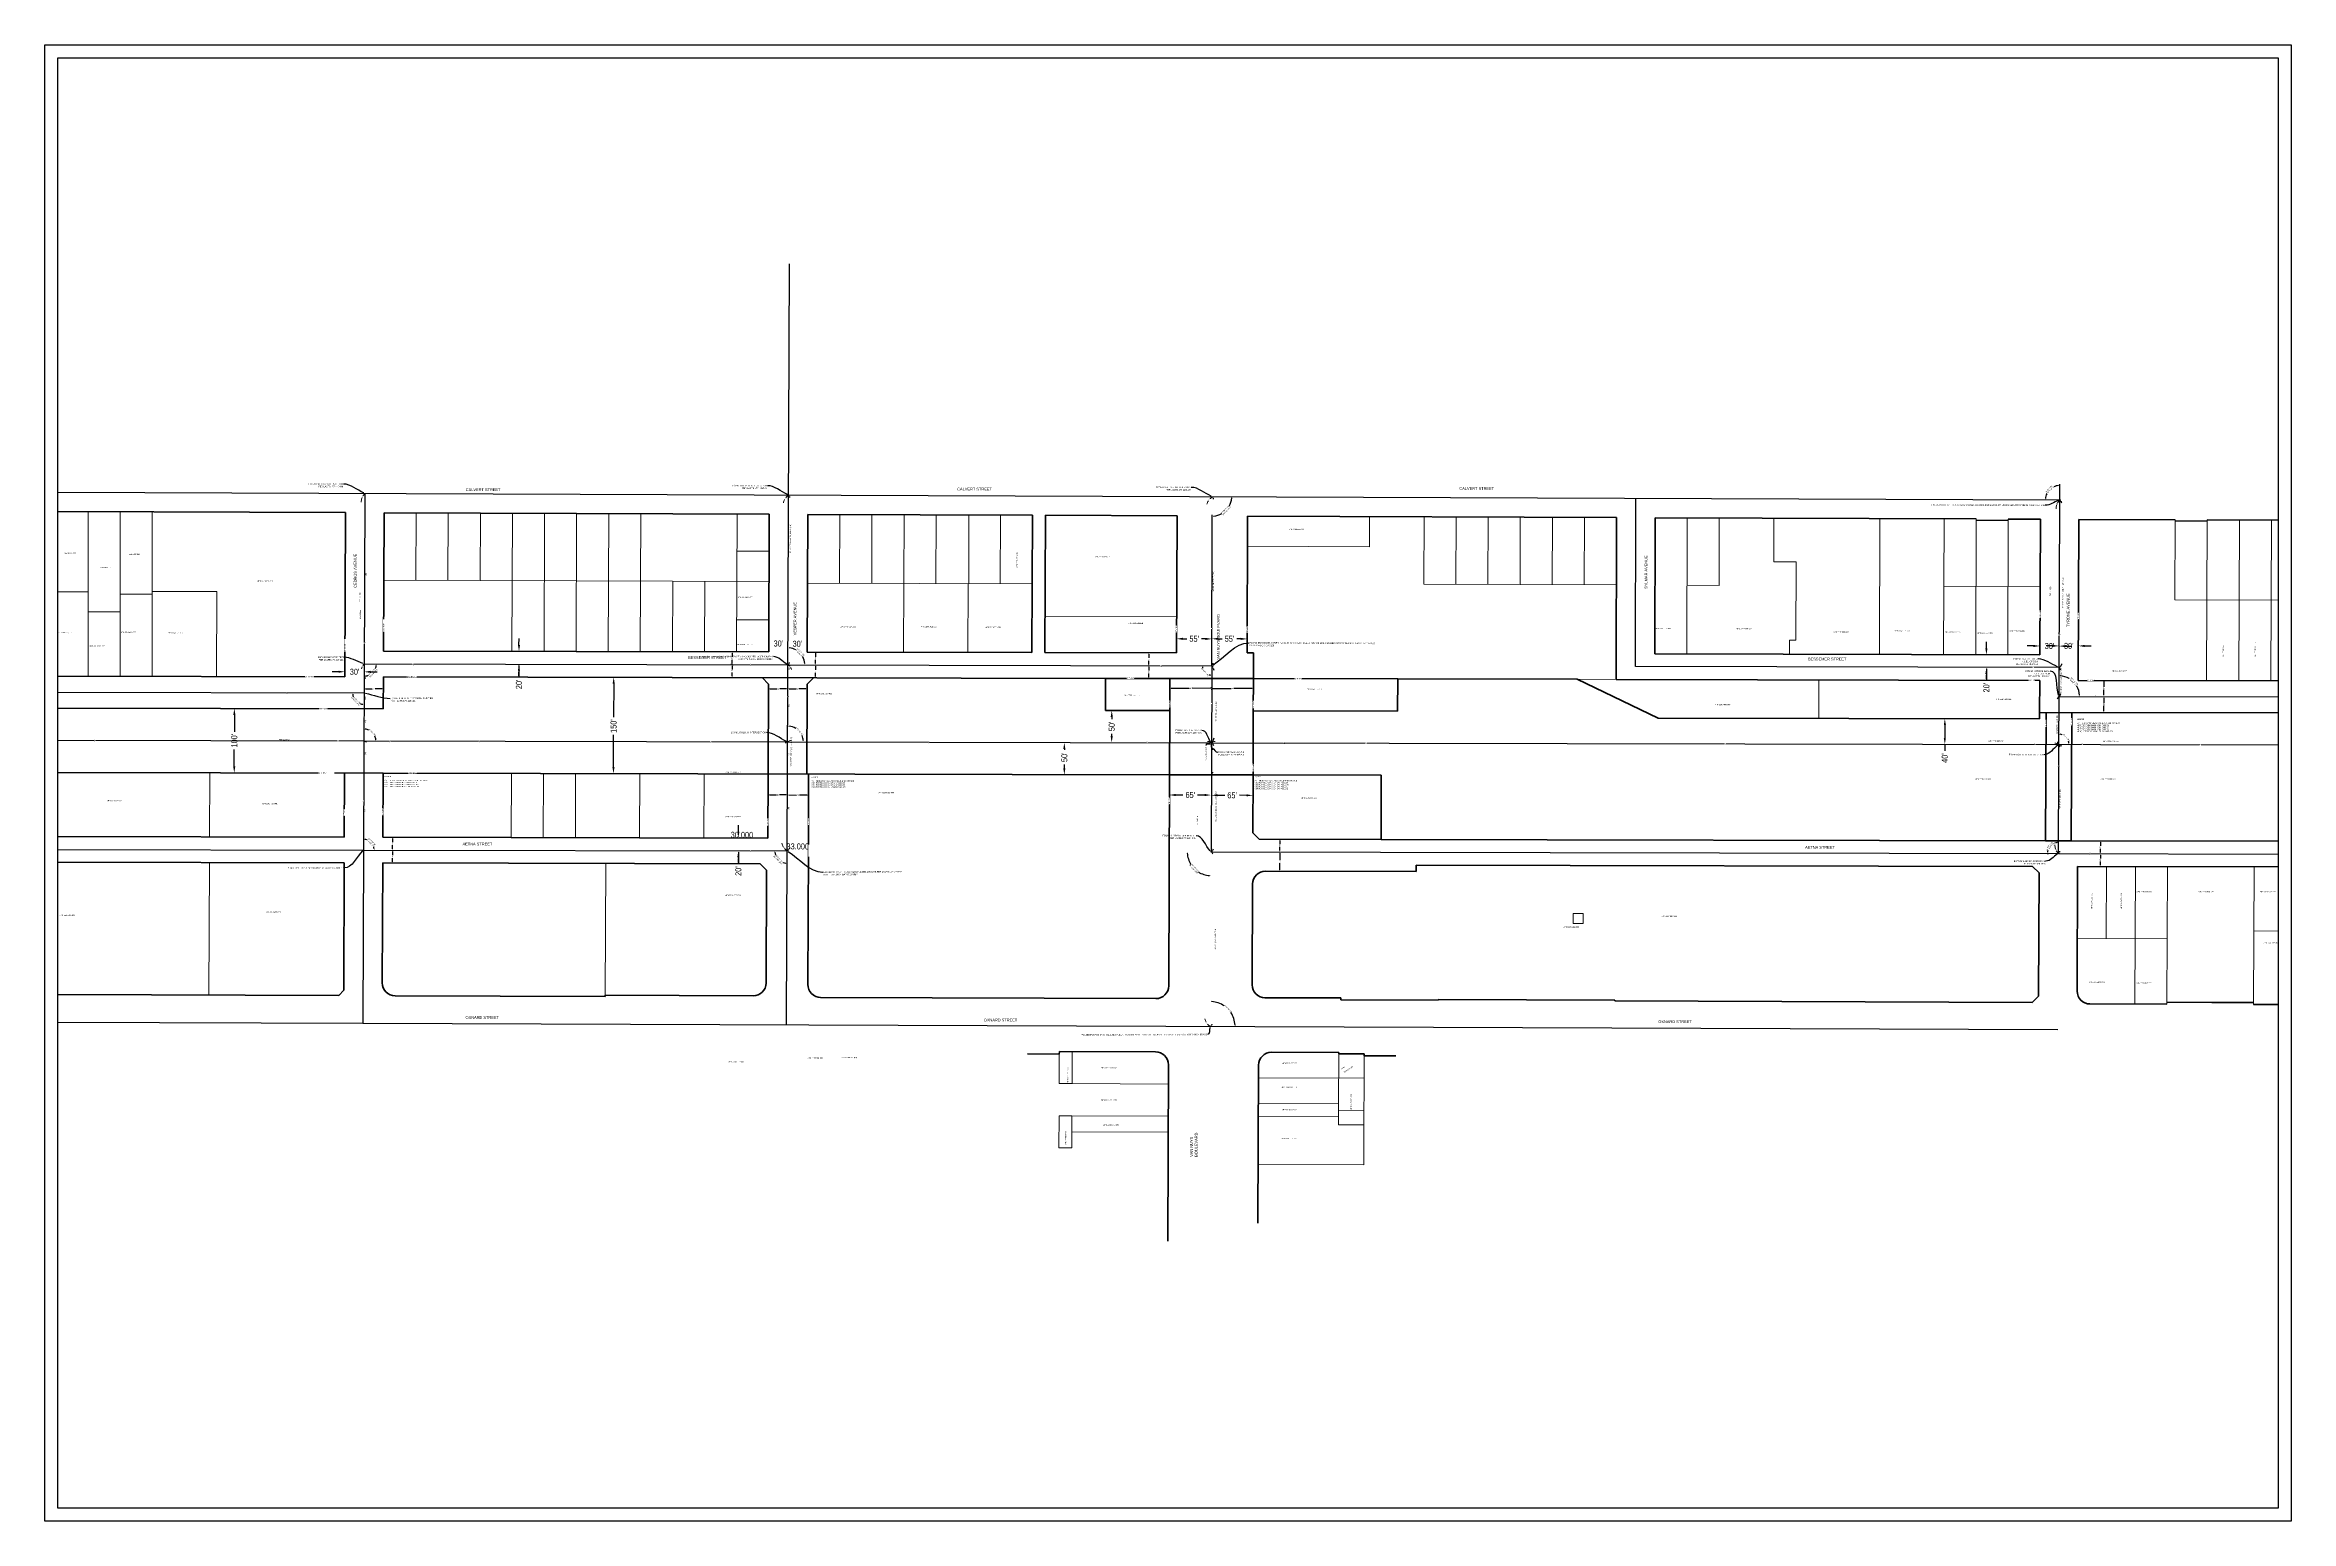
# Paper-space layout 'Layout1' of a CAD drawing. Header units: feet, sheet in inches. Extents: x 0.5 to 35.5, y 0.5 to 23.5.
# The model-space entities are those that its viewports show. They can reach past a viewport. Long polylines and large blocks are cut down to what shows.
import ezdxf
from ezdxf import colors
from ezdxf.entities.mleader import LeaderData, LeaderLine
from ezdxf.enums import TextEntityAlignment as Align
from ezdxf.math import Vec2, Vec3

# ---------------------------------------------------------------- set-up
doc = ezdxf.new("R2010")
doc.units = ezdxf.units.FT
doc.header["$MEASUREMENT"] = 0
doc.linetypes.add('CENTER2', pattern=[1.125, 0.75, -0.125, 0.125, -0.125])
doc.linetypes.add('DASHED2', pattern=[0.375, 0.25, -0.125])
for name, color, linetype, lineweight in [('R-ANNO-LABL', 2, 'Continuous', 30), ('R-PROP-PRCL', 4, 'Continuous', 18), ('R-Row-Authority', 30, 'Continuous', 140), ('R-Row-Ease', 5, 'DASHED2', 50), ('R-Row-Ldr', 3, 'Continuous', 5), ('R-Row-Misc-Txto', 171, 'Continuous', 5), ('R-Row-Scl', 1, 'CENTER2', 25), ('R-Row-Sname', 8, 'Continuous', 0), ('R-Row-Srow', 6, 'Continuous', 50), ('V-ANNO-NOTE-', 1, 'Continuous', 25), ('VF-TOPO-TEXT-', 1, 'Continuous', 25)]:
    doc.layers.add(name, color=color, linetype=linetype, lineweight=lineweight)
doc.styles.add('Arial', font='arial.ttf')
doc.styles.add('CG-Symbol', font='arial.ttf', dxfattribs={"width": 0.8, "height": 0.09375})
doc.styles.add('G1_1 8_0', font='arial.ttf')
doc.styles.add('G4_7 32', font='arial.ttf', dxfattribs={"height": 0.219})
doc.styles.add('NCS1', font='arial.ttf', dxfattribs={"width": 0.8, "height": 0.09375})
doc.styles.add('NCS1-Anno', font='arial.ttf', dxfattribs={"width": 0.8, "height": 0.09375})
doc.dimstyles.new('Annotative (NCS1)', dxfattribs={"dimscale": 100, "dimtxt": 0.09375, "dimasz": 0.1, "dimexe": 0.1, "dimexo": 0.04, "dimgap": 0.05, "dimtad": 0, "dimdec": 3, "dimzin": 0, "dimdsep": 46, "dimtxsty": 'NCS1-Anno', "dimcen": 0.05, "dimaunit": 1, "dimadec": 3, "dimazin": 0, "dimtfac": 1, "dimtdec": 3, "dimtofl": 0, "dimtmove": 0, "dimatfit": 3, "dimfxl": 0.1, "dimtolj": 1, "dimtzin": 0, "dimarcsym": 0})

# ---------------------------------------------------------------- blocks, each defined once
blk = doc.blocks.new('*D3001')
at = {"layer": 'Defpoints', "color": 0, "transparency": 16777216}
for p in [(11.767, 11.142), (12.067, 11.188), (12.067, 11.14)]:
    blk.add_point(p, dxfattribs=at)
at = {"color": 0, "transparency": 16777216, "insert": (11.361, 11.191), "char_height": 0.0938, "attachment_point": 5, "rotation": 359.7731, "style": 'NCS1-Anno'}
blk.add_mtext('\\A1;30.000', dxfattribs=at)
blk = doc.blocks.new('*D3002')
at = {"layer": 'Defpoints', "color": 0, "transparency": 16777216}
for p in [(12.066, 11.012), (12.066, 10.941), (12.396, 10.94)]:
    blk.add_point(p, dxfattribs=at)
at = {"color": 0, "transparency": 16777216, "insert": (12.231, 11.011), "char_height": 0.0938, "attachment_point": 5, "rotation": 359.7731, "style": 'NCS1-Anno'}
blk.add_mtext('\\A1;33.000', dxfattribs=at)
blk = doc.blocks.new('*D2819')
at = {"layer": 'Defpoints', "color": 0}
for p in [(6424393.9, 1888466.5), (6424432.1, 1888466.4), (6424393.7, 1888366.5)]:
    blk.add_point(p, dxfattribs=at)
at = {"layer": 'R-Row-Ldr', "color": 0, "lineweight": -2}
for p, q in [((6424432.1, 1888456.4), (6424432.1, 1888430.3)), ((6424431.9, 1888376.4), (6424432, 1888402.5))]:
    blk.add_line(p, q, dxfattribs=at)
at = {"layer": 'R-Row-Ldr', "color": 0}
for points in [[(6424430.4, 1888456.4), (6424433.8, 1888456.4), (6424432.1, 1888466.4)], [(6424430.3, 1888376.4), (6424433.6, 1888376.4), (6424431.9, 1888366.4)]]:
    blk.add_solid(points, dxfattribs=at)
at = {"layer": 'R-Row-Ldr', "color": 0, "insert": (6424432, 1888416.4), "char_height": 9.38, "attachment_point": 5, "rotation": 89.8815, "style": 'NCS1-Anno'}
blk.add_mtext("\\A1;100'", dxfattribs=at)
blk = doc.blocks.new('*D2820')
at = {"layer": 'Defpoints', "color": 0}
for p in [(6425254.6, 1888514.7), (6425022.9, 1888365.2), (6425254.3, 1888364.7)]:
    blk.add_point(p, dxfattribs=at)
at = {"layer": 'R-Row-Ldr', "color": 0, "lineweight": -2}
for p, q in [((6425023.2, 1888505.2), (6425023, 1888453.2)), ((6425022.9, 1888375.2), (6425023, 1888425.3))]:
    blk.add_line(p, q, dxfattribs=at)
at = {"layer": 'R-Row-Ldr', "color": 0}
for points in [[(6425021.5, 1888505.2), (6425024.8, 1888505.2), (6425023.2, 1888515.2)], [(6425021.2, 1888375.2), (6425024.5, 1888375.2), (6425022.9, 1888365.2)]]:
    blk.add_solid(points, dxfattribs=at)
at = {"layer": 'R-Row-Ldr', "color": 0, "insert": (6425023, 1888439.2), "char_height": 9.38, "attachment_point": 5, "rotation": 89.8792, "style": 'NCS1-Anno'}
blk.add_mtext("\\A1;150'", dxfattribs=at)
blk = doc.blocks.new('*D2821')
at = {"layer": 'Defpoints', "color": 0}
for p in [(6424864.5, 1888535.6), (6424864.6, 1888555.6), (6424875.6, 1888535.6)]:
    blk.add_point(p, dxfattribs=at)
at = {"layer": 'R-Row-Ldr', "color": 0, "lineweight": -2}
for p, q in [((6424875.6, 1888565.6), (6424875.7, 1888575.6)), ((6424875.6, 1888525.6), (6424875.5, 1888515.6))]:
    blk.add_line(p, q, dxfattribs=at)
at = {"layer": 'R-Row-Ldr', "color": 0}
for points in [[(6424873.9, 1888525.6), (6424877.2, 1888525.6), (6424875.6, 1888535.6)], [(6424874, 1888565.6), (6424877.3, 1888565.6), (6424875.6, 1888555.6)]]:
    blk.add_solid(points, dxfattribs=at)
at = {"layer": 'R-Row-Ldr', "color": 0, "insert": (6424875.5, 1888504.2), "char_height": 9.38, "attachment_point": 5, "rotation": 89.8741, "style": 'NCS1-Anno'}
blk.add_mtext("\\A1;20'", dxfattribs=at)
blk = doc.blocks.new('*D2822')
at = {"layer": 'Defpoints', "color": 0}
for p in [(6425889.6, 1888413.3), (6425725.4, 1888363.3), (6425889.4, 1888363.3)]:
    blk.add_point(p, dxfattribs=at)
at = {"layer": 'R-Row-Ldr', "color": 0, "lineweight": -2}
for p, q in [((6425725.4, 1888403.3), (6425725.4, 1888402)), ((6425725.4, 1888373.3), (6425725.4, 1888379.2))]:
    blk.add_line(p, q, dxfattribs=at)
at = {"layer": 'R-Row-Ldr', "color": 0}
for points in [[(6425723.7, 1888403.3), (6425727, 1888403.3), (6425725.4, 1888413.3)], [(6425723.7, 1888373.3), (6425727, 1888373.3), (6425725.4, 1888363.3)]]:
    blk.add_solid(points, dxfattribs=at)
at = {"layer": 'R-Row-Ldr', "color": 0, "insert": (6425725.4, 1888390.6), "char_height": 9.38, "attachment_point": 5, "rotation": 90, "style": 'NCS1-Anno'}
blk.add_mtext("\\A1;50'", dxfattribs=at)
blk = doc.blocks.new('*D2823')
at = {"layer": 'Defpoints', "color": 0}
for p in [(6425789.6, 1888463.6), (6425789.5, 1888413.6), (6425799.1, 1888413.5)]:
    blk.add_point(p, dxfattribs=at)
at = {"layer": 'R-Row-Ldr', "color": 0, "lineweight": -2}
for p, q in [((6425799.2, 1888453.5), (6425799.2, 1888450)), ((6425799.2, 1888423.5), (6425799.2, 1888427.3))]:
    blk.add_line(p, q, dxfattribs=at)
at = {"layer": 'R-Row-Ldr', "color": 0}
for points in [[(6425797.6, 1888453.5), (6425800.9, 1888453.5), (6425799.3, 1888463.5)], [(6425797.5, 1888423.5), (6425800.8, 1888423.5), (6425799.1, 1888413.5)]]:
    blk.add_solid(points, dxfattribs=at)
at = {"layer": 'R-Row-Ldr', "color": 0, "insert": (6425799.2, 1888438.7), "char_height": 9.38, "attachment_point": 5, "rotation": 89.8792, "style": 'NCS1-Anno'}
blk.add_mtext("\\A1;50'", dxfattribs=at)
blk = doc.blocks.new('*D2824')
at = {"layer": 'Defpoints', "color": 0}
for p in [(6427245.1, 1888450.5), (6427097.4, 1888410.8), (6427245, 1888410.5)]:
    blk.add_point(p, dxfattribs=at)
at = {"layer": 'R-Row-Ldr', "color": 0, "lineweight": -2}
for p, q in [((6427097.4, 1888440.8), (6427097.4, 1888420.8)), ((6427097.4, 1888410.8), (6427097.3, 1888400.8))]:
    blk.add_line(p, q, dxfattribs=at)
at = {"layer": 'R-Row-Ldr', "color": 0}
for points in [[(6427095.8, 1888440.8), (6427099.1, 1888440.8), (6427097.4, 1888450.8)], [(6427095.7, 1888420.8), (6427099, 1888420.8), (6427097.4, 1888410.8)]]:
    blk.add_solid(points, dxfattribs=at)
at = {"layer": 'R-Row-Ldr', "color": 0, "insert": (6427097.3, 1888389.3), "char_height": 9.38, "attachment_point": 5, "rotation": 89.881, "style": 'NCS1-Anno'}
blk.add_mtext("\\A1;40'", dxfattribs=at)
blk = doc.blocks.new('*D2825')
at = {"layer": 'Defpoints', "color": 0}
for p in [(6427245.5, 1888550.4), (6427162.2, 1888530.4), (6427245.4, 1888530.4)]:
    blk.add_point(p, dxfattribs=at)
at = {"layer": 'R-Row-Ldr', "color": 0, "lineweight": -2}
for p, q in [((6427162.2, 1888560.4), (6427162.2, 1888570.4)), ((6427162.2, 1888520.4), (6427162.2, 1888510.4))]:
    blk.add_line(p, q, dxfattribs=at)
at = {"layer": 'R-Row-Ldr', "color": 0}
for points in [[(6427160.5, 1888560.4), (6427163.9, 1888560.4), (6427162.2, 1888550.4)], [(6427160.5, 1888520.4), (6427163.9, 1888520.4), (6427162.2, 1888530.4)]]:
    blk.add_solid(points, dxfattribs=at)
at = {"layer": 'R-Row-Ldr', "color": 0, "insert": (6427162.2, 1888499), "char_height": 9.38, "attachment_point": 5, "rotation": 90, "style": 'NCS1-Anno'}
blk.add_mtext("\\A1;20'", dxfattribs=at)
blk = doc.blocks.new('*D2826')
at = {"layer": 'Defpoints', "color": 0}
for p in [(6425263.6, 1888264.7), (6425217.4, 1888244.7), (6425263.5, 1888244.7)]:
    blk.add_point(p, dxfattribs=at)
at = {"layer": 'R-Row-Ldr', "color": 0, "lineweight": -2}
for p, q in [((6425217.4, 1888274.7), (6425217.4, 1888284.7)), ((6425217.4, 1888234.7), (6425217.4, 1888224.7))]:
    blk.add_line(p, q, dxfattribs=at)
at = {"layer": 'R-Row-Ldr', "color": 0}
for points in [[(6425215.8, 1888274.7), (6425219.1, 1888274.7), (6425217.4, 1888264.7)], [(6425215.8, 1888234.7), (6425219.1, 1888234.7), (6425217.4, 1888244.7)]]:
    blk.add_solid(points, dxfattribs=at)
at = {"layer": 'R-Row-Ldr', "color": 0, "insert": (6425217.4, 1888213.2), "char_height": 9.38, "attachment_point": 5, "rotation": 90, "style": 'NCS1-Anno'}
blk.add_mtext("\\A1;20'", dxfattribs=at)
blk = doc.blocks.new('_CrowsFoot-Start')
blk.add_circle((3.3, 2.6), 0.0638)
for centre, radius, start, end in [((8.4, -7.3), 11.1, 122.8036, 139.2683), ((8.3, -7.8), 11.5, 94.2373, 111.1072)]:
    blk.add_arc(centre, radius, start, end)
blk = doc.blocks.new('*D3003')
at = {"layer": 'Defpoints', "color": 0}
for p in [(6425954.1, 1888331.7), (6425888.9, 1888243.4), (6425953.9, 1888243.2)]:
    blk.add_point(p, dxfattribs=at)
at = {"layer": 'R-Row-Ldr', "color": 0, "lineweight": -2}
for p, q in [((6425899.1, 1888331.8), (6425910.2, 1888331.8)), ((6425944.1, 1888331.7), (6425933, 1888331.7))]:
    blk.add_line(p, q, dxfattribs=at)
at = {"layer": 'R-Row-Ldr', "color": 0}
for points in [[(6425899.1, 1888333.5), (6425899.1, 1888330.1), (6425889.1, 1888331.8)], [(6425944.1, 1888333.4), (6425944.1, 1888330.1), (6425954.1, 1888331.7)]]:
    blk.add_solid(points, dxfattribs=at)
at = {"layer": 'R-Row-Ldr', "color": 0, "insert": (6425921.6, 1888331.8), "char_height": 9.38, "attachment_point": 5, "rotation": 359.8808, "style": 'NCS1-Anno'}
blk.add_mtext("\\A1;65'", dxfattribs=at)
blk = doc.blocks.new('*D3004')
at = {"layer": 'Defpoints', "color": 0}
for p in [(6425954.4, 1888363.2), (6426019.4, 1888363.1), (6426019.3, 1888331.2)]:
    blk.add_point(p, dxfattribs=at)
at = {"layer": 'R-Row-Ldr', "color": 0, "lineweight": -2}
for p, q in [((6425964.3, 1888331.3), (6425975.4, 1888331.3)), ((6426009.3, 1888331.2), (6425998.2, 1888331.3))]:
    blk.add_line(p, q, dxfattribs=at)
at = {"layer": 'R-Row-Ldr', "color": 0}
for points in [[(6425964.3, 1888333), (6425964.3, 1888329.7), (6425954.3, 1888331.4)], [(6426009.3, 1888332.9), (6426009.3, 1888329.6), (6426019.3, 1888331.2)]]:
    blk.add_solid(points, dxfattribs=at)
at = {"layer": 'R-Row-Ldr', "color": 0, "insert": (6425986.8, 1888331.3), "char_height": 9.38, "attachment_point": 5, "rotation": 359.8801, "style": 'NCS1-Anno'}
blk.add_mtext("\\A1;65'", dxfattribs=at)
blk = doc.blocks.new('*D3005')
at = {"layer": 'Defpoints', "color": 0}
for p in [(6425955.1, 1888575), (6425900.1, 1888553.3), (6425955.1, 1888553.1)]:
    blk.add_point(p, dxfattribs=at)
at = {"layer": 'R-Row-Ldr', "color": 0, "lineweight": -2}
for p, q in [((6425910.2, 1888575.1), (6425916.3, 1888575.1)), ((6425945.1, 1888575), (6425939, 1888575))]:
    blk.add_line(p, q, dxfattribs=at)
at = {"layer": 'R-Row-Ldr', "color": 0}
for points in [[(6425910.2, 1888576.8), (6425910.2, 1888573.5), (6425900.2, 1888575.2)], [(6425945.2, 1888576.7), (6425945.1, 1888573.3), (6425955.1, 1888575)]]:
    blk.add_solid(points, dxfattribs=at)
at = {"layer": 'R-Row-Ldr', "color": 0, "insert": (6425927.7, 1888575.1), "char_height": 9.38, "attachment_point": 5, "rotation": 359.7886, "style": 'NCS1-Anno'}
blk.add_mtext("\\A1;55'", dxfattribs=at)
blk = doc.blocks.new('*D3006')
at = {"layer": 'Defpoints', "color": 0}
for p in [(6425955.9, 1888766.5), (6426011, 1888766.3), (6425955.1, 1888575.2)]:
    blk.add_point(p, dxfattribs=at)
at = {"layer": 'R-Row-Ldr', "color": 0, "lineweight": -2}
for p, q in [((6425965.1, 1888575.2), (6425971.3, 1888575.2)), ((6426000.3, 1888575), (6425994.1, 1888575.1))]:
    blk.add_line(p, q, dxfattribs=at)
at = {"layer": 'R-Row-Ldr', "color": 0}
for points in [[(6425965.2, 1888576.8), (6425965.1, 1888573.5), (6425955.1, 1888575.2)], [(6426000.3, 1888576.7), (6426000.3, 1888573.4), (6426010.3, 1888575)]]:
    blk.add_solid(points, dxfattribs=at)
at = {"layer": 'R-Row-Ldr', "color": 0, "insert": (6425982.7, 1888575.1), "char_height": 9.38, "attachment_point": 5, "rotation": 359.7886, "style": 'NCS1-Anno'}
blk.add_mtext("\\A1;55'", dxfattribs=at)
blk = doc.blocks.new('*D3007')
at = {"layer": 'Defpoints', "color": 0}
for p in [(6424604.4, 1888516.1), (6424634.4, 1888523.7), (6424634.4, 1888515.9)]:
    blk.add_point(p, dxfattribs=at)
at = {"layer": 'R-Row-Ldr', "color": 0, "lineweight": -2}
for p, q in [((6424594.4, 1888523.8), (6424584.4, 1888523.9)), ((6424644.4, 1888523.7), (6424654.4, 1888523.6))]:
    blk.add_line(p, q, dxfattribs=at)
at = {"layer": 'R-Row-Ldr', "color": 0}
for points in [[(6424594.4, 1888525.5), (6424594.4, 1888522.2), (6424604.4, 1888523.8)], [(6424644.4, 1888525.3), (6424644.4, 1888522), (6424634.4, 1888523.7)]]:
    blk.add_solid(points, dxfattribs=at)
at = {"layer": 'R-Row-Ldr', "color": 0, "insert": (6424619.4, 1888523.7), "char_height": 9.38, "attachment_point": 5, "rotation": 359.7807, "style": 'NCS1-Anno'}
blk.add_mtext("\\A1;30'", dxfattribs=at)
blk = doc.blocks.new('*D3008')
at = {"layer": 'Defpoints', "color": 0}
for p in [(6427245.5, 1888550.4), (6427275.5, 1888563.8), (6427275.5, 1888550.3)]:
    blk.add_point(p, dxfattribs=at)
at = {"layer": 'R-Row-Ldr', "color": 0, "lineweight": -2}
for p, q in [((6427235.5, 1888564), (6427225.5, 1888564)), ((6427285.5, 1888563.8), (6427295.5, 1888563.8))]:
    blk.add_line(p, q, dxfattribs=at)
at = {"layer": 'R-Row-Ldr', "color": 0}
for points in [[(6427235.5, 1888565.7), (6427235.5, 1888562.3), (6427245.5, 1888564)], [(6427285.5, 1888565.5), (6427285.5, 1888562.1), (6427275.5, 1888563.8)]]:
    blk.add_solid(points, dxfattribs=at)
at = {"layer": 'R-Row-Ldr', "color": 0, "insert": (6427260.5, 1888563.9), "char_height": 9.38, "attachment_point": 5, "rotation": 359.7784, "style": 'NCS1-Anno'}
blk.add_mtext("\\A1;30'", dxfattribs=at)
blk = doc.blocks.new('*D3009')
at = {"layer": 'Defpoints', "color": 0}
for p in [(6427275.5, 1888549.8), (6427305.5, 1888564.1), (6427305.5, 1888549.7)]:
    blk.add_point(p, dxfattribs=at)
at = {"layer": 'R-Row-Ldr', "color": 0, "lineweight": -2}
for p, q in [((6427265.5, 1888564.1), (6427255.5, 1888564.2)), ((6427315.5, 1888564), (6427325.5, 1888564))]:
    blk.add_line(p, q, dxfattribs=at)
at = {"layer": 'R-Row-Ldr', "color": 0}
for points in [[(6427265.5, 1888565.8), (6427265.5, 1888562.5), (6427275.5, 1888564.1)], [(6427315.5, 1888565.7), (6427315.5, 1888562.4), (6427305.5, 1888564.1)]]:
    blk.add_solid(points, dxfattribs=at)
at = {"layer": 'R-Row-Ldr', "color": 0, "insert": (6427290.5, 1888564.1), "char_height": 9.38, "attachment_point": 5, "rotation": 359.881, "style": 'NCS1-Anno'}
blk.add_mtext("\\A1;30'", dxfattribs=at)
blk = doc.blocks.new('*D3010')
at = {"layer": 'Defpoints', "color": 0}
for p in [(6425264.7, 1888554.7), (6425294.7, 1888554.6), (6425294.8, 1888567.8)]:
    blk.add_point(p, dxfattribs=at)
at = {"layer": 'R-Row-Ldr', "color": 0, "insert": (6425279.8, 1888567.8), "char_height": 9.38, "attachment_point": 5, "rotation": 359.7731, "style": 'NCS1-Anno'}
blk.add_mtext("\\A1;30'", dxfattribs=at)
blk = doc.blocks.new('*D3011')
at = {"layer": 'Defpoints', "color": 0}
for p in [(6425294.3, 1888554.3), (6425324.3, 1888554.2), (6425324.4, 1888567.4)]:
    blk.add_point(p, dxfattribs=at)
at = {"layer": 'R-Row-Ldr', "color": 0, "insert": (6425309.4, 1888567.4), "char_height": 9.38, "attachment_point": 5, "rotation": 359.7731, "style": 'NCS1-Anno'}
blk.add_mtext("\\A1;30'", dxfattribs=at)
blk = doc.blocks.new('*D3013')
at = {"layer": 'Defpoints', "color": 0}
for p in [(6425326.9, 1888331.6), (6425293.5, 1888244.6), (6425326.5, 1888244.5)]:
    blk.add_point(p, dxfattribs=at)
at = {"layer": 'R-Row-Ldr', "color": 0, "lineweight": -2}
for p, q in [((6425295.9, 1888331.8), (6425308.1, 1888331.7)), ((6425324.9, 1888331.7), (6425312.6, 1888331.7))]:
    blk.add_line(p, q, dxfattribs=at)
at = {"layer": 'R-Row-Ldr', "color": 0}
for points in [[(6425295.9, 1888332.1), (6425295.9, 1888331.4), (6425293.9, 1888331.8)], [(6425324.9, 1888332), (6425324.9, 1888331.3), (6425326.9, 1888331.6)]]:
    blk.add_solid(points, dxfattribs=at)
at = {"layer": 'R-Row-Ldr', "color": 0, "insert": (6425310.4, 1888331.7), "char_height": 1.88, "attachment_point": 5, "rotation": 359.7626, "style": 'NCS1-Anno'}
blk.add_mtext("\\A1;33'", dxfattribs=at)
blk = doc.blocks.new('*D3014')
at = {"layer": 'Defpoints', "color": 0}
for p in [(6425264, 1888364.7), (6425294, 1888364.6), (6425294, 1888331.8)]:
    blk.add_point(p, dxfattribs=at)
at = {"layer": 'R-Row-Ldr', "color": 0, "lineweight": -2}
for p, q in [((6425266, 1888331.8), (6425276.7, 1888331.8)), ((6425292, 1888331.8), (6425281.3, 1888331.8))]:
    blk.add_line(p, q, dxfattribs=at)
at = {"layer": 'R-Row-Ldr', "color": 0}
for points in [[(6425266, 1888332.2), (6425266, 1888331.5), (6425264, 1888331.8)], [(6425292, 1888332.2), (6425292, 1888331.5), (6425294, 1888331.8)]]:
    blk.add_solid(points, dxfattribs=at)
at = {"layer": 'R-Row-Ldr', "color": 0, "insert": (6425279, 1888331.8), "char_height": 1.88, "attachment_point": 5, "style": 'NCS1-Anno'}
blk.add_mtext("\\A1;30'", dxfattribs=at)
blk = doc.blocks.new('Centerline')
at = {"insert": (-0.03, 0.06), "char_height": 0.0938, "attachment_point": 1, "style": 'NCS1-Anno', "bg_fill": 3, "box_fill_scale": 1, "bg_fill_color": 256, "bg_fill_transparency": 0}
blk.add_mtext_dynamic_manual_height_columns('C', width=0.0938, gutter_width=0.469, heights=[0.132], dxfattribs=at)
at = {"insert": (0, 0), "char_height": 0.0938, "attachment_point": 1, "style": 'NCS1-Anno'}
blk.add_mtext_dynamic_manual_height_columns('L', width=0.0938, gutter_width=0.469, heights=[0], dxfattribs=at)
blk = doc.blocks.new('*D3018')
at = {"layer": 'Defpoints', "color": 0}
for p in [(6424634.4, 1888516.2), (6424664.4, 1888516), (6424634.3, 1888497.4)]:
    blk.add_point(p, dxfattribs=at)
at = {"layer": 'R-Row-Ldr', "color": 0, "lineweight": -2}
for p, q in [((6424636.3, 1888497.4), (6424647, 1888497.4)), ((6424662.3, 1888497.3), (6424651.6, 1888497.4))]:
    blk.add_line(p, q, dxfattribs=at)
at = {"layer": 'R-Row-Ldr', "color": 0}
for points in [[(6424636.3, 1888497.8), (6424636.3, 1888497.1), (6424634.3, 1888497.4)], [(6424662.3, 1888497.7), (6424662.3, 1888497), (6424664.3, 1888497.3)]]:
    blk.add_solid(points, dxfattribs=at)
at = {"layer": 'R-Row-Ldr', "color": 0, "insert": (6424649.3, 1888497.4), "char_height": 1.88, "attachment_point": 5, "rotation": 359.7807, "style": 'NCS1-Anno'}
blk.add_mtext("\\A1;30'", dxfattribs=at)
blk = doc.blocks.new('*D3021')
at = {"layer": 'Defpoints', "color": 0}
for p in [(6423315.6, 1888981.2), (6423334.1, 1888260.9), (6423312.8, 1888248.6, 698.8), (6423312.8, 1888248.6), (6424633.3, 1888246)]:
    blk.add_point(p, dxfattribs=at)
at = {"layer": 'R-ANNO-LABL', "color": 0, "lineweight": -2}
for start, end in [(63.2374, 85.1168), (4.5463, 26.4256)]:
    blk.add_arc((6423312.8, 1888248.6), 24.6, start, end, dxfattribs=at)
at = {"layer": 'R-ANNO-LABL', "color": 0}
for points in [[(6423314.8, 1888272.8), (6423314.9, 1888273.5), (6423312.9, 1888273.2)], [(6423337.6, 1888250.6), (6423336.9, 1888250.6), (6423337.4, 1888248.6)]]:
    blk.add_solid(points, dxfattribs=at)
at = {"layer": 'R-ANNO-LABL', "color": 0, "insert": (6423330.2, 1888266), "char_height": 1.875, "width": 27.236, "attachment_point": 5, "rotation": 314.8315, "style": 'NCS1-Anno'}
blk.add_mtext('\\A1;89°53\'40" (M) \\P89%%D53\'43\'\' (R4)', dxfattribs=at)
blk = doc.blocks.new('*D3022')
at = {"layer": 'Defpoints', "color": 0}
for p in [(6423315.6, 1888981.2), (6423335.2, 1888506.1), (6423313.7, 1888493.7), (6424634.3, 1888491), (6423312.8, 1888248.6)]:
    blk.add_point(p, dxfattribs=at)
at = {"layer": 'R-ANNO-LABL', "color": 0, "lineweight": -2}
for start, end in [(63.0032, 85.157), (4.5032, 26.657)]:
    blk.add_arc((6423313.7, 1888493.7), 24.8, start, end, dxfattribs=at)
at = {"layer": 'R-ANNO-LABL', "color": 0}
for points in [[(6423315.8, 1888518.1), (6423315.8, 1888518.8), (6423313.8, 1888518.5)], [(6423338.8, 1888495.7), (6423338.1, 1888495.7), (6423338.5, 1888493.7)]]:
    blk.add_solid(points, dxfattribs=at)
at = {"layer": 'R-ANNO-LABL', "color": 0, "insert": (6423331.3, 1888511.2), "char_height": 1.875, "width": 22.342, "attachment_point": 5, "rotation": 314.8301, "style": 'NCS1-Anno'}
blk.add_mtext('\\A1;89°53\'50" (M) \\P89%%D53\'37" (R3)', dxfattribs=at)
blk = doc.blocks.new('*D3023')
at = {"layer": 'Defpoints', "color": 0}
for p in [(6424635.4, 1888801.7), (6424647.7, 1888254.2), (6423312.8, 1888248.6, 698.8), (6424633.3, 1888246), (6424633.3, 1888245.9)]:
    blk.add_point(p, dxfattribs=at)
at = {"layer": 'R-ANNO-LABL', "color": 0, "lineweight": -2}
for start, end in [(72.6144, 82.8705), (6.7945, 17.0506)]:
    blk.add_arc((6424633.3, 1888246), 16.6, start, end, dxfattribs=at)
at = {"layer": 'R-ANNO-LABL', "color": 0}
for points in [[(6424635.4, 1888262.1), (6424635.4, 1888262.8), (6424633.4, 1888262.6)], [(6424650.1, 1888247.9), (6424649.5, 1888247.9), (6424649.9, 1888245.9)]]:
    blk.add_solid(points, dxfattribs=at)
at = {"layer": 'R-ANNO-LABL', "color": 0, "insert": (6424645.1, 1888257.7), "char_height": 1.875, "width": 21.34, "attachment_point": 5, "rotation": 314.8325, "style": 'NCS1-Anno'}
blk.add_mtext('\\A1;89°53\'47" (M)\\P59%%D53\'08" (R7)', dxfattribs=at)
blk = doc.blocks.new('*D3024')
at = {"layer": 'Defpoints', "color": 0}
for p in [(6424635.4, 1888801.7), (6423313.7, 1888493.7), (6424618.8, 1888482.1), (6424634.3, 1888491), (6424633.3, 1888245.9)]:
    blk.add_point(p, dxfattribs=at)
at = {"layer": 'R-ANNO-LABL', "color": 0, "lineweight": -2}
for start, end in [(186.3015, 199.1643), (250.4978, 263.3607)]:
    blk.add_arc((6424634.3, 1888491), 17.9, start, end, dxfattribs=at)
at = {"layer": 'R-ANNO-LABL', "color": 0}
for points in [[(6424616.2, 1888489), (6424616.8, 1888489), (6424616.4, 1888491)], [(6424632.2, 1888473.6), (6424632.2, 1888472.9), (6424634.2, 1888473.1)]]:
    blk.add_solid(points, dxfattribs=at)
at = {"layer": 'R-ANNO-LABL', "color": 0, "insert": (6424621.6, 1888478.4), "char_height": 1.875, "width": 24.743, "attachment_point": 5, "rotation": 314.8311, "style": 'NCS1-Anno'}
blk.add_mtext('\\A1;89°53\'57" (M) \\P89%%D53\'43" (R6)', dxfattribs=at)
blk = doc.blocks.new('*D3025')
at = {"layer": 'Defpoints', "color": 0}
for p in [(6424635.4, 1888801.7), (6424634.4, 1888536.1), (6424643.9, 1888519.5), (6425955.1, 1888533.2), (6424633.3, 1888245.9)]:
    blk.add_point(p, dxfattribs=at)
at = {"layer": 'R-ANNO-LABL', "color": 0, "lineweight": -2}
for start, end in [(339.1692, 353.8712), (275.7835, 291.3916)]:
    blk.add_arc((6424634.4, 1888536.1), 19.1, start, end, dxfattribs=at)
at = {"layer": 'R-ANNO-LABL', "color": 0}
for points in [[(6424653.1, 1888534.1), (6424653.8, 1888534.1), (6424653.5, 1888536.1)], [(6424636.4, 1888516.8), (6424636.3, 1888517.4), (6424634.4, 1888517)]]:
    blk.add_solid(points, dxfattribs=at)
at = {"layer": 'R-ANNO-LABL', "color": 0, "insert": (6424648, 1888522.7), "char_height": 1.875, "width": 20.874, "attachment_point": 5, "rotation": 45.2804, "style": 'NCS1-Anno'}
blk.add_mtext('\\A1;90°5\'36" (M)\\P90%%D01\'43" (R5)', dxfattribs=at)
blk = doc.blocks.new('*D3026')
at = {"layer": 'Defpoints', "color": 0}
for p in [(6424633.3, 1888246), (6425283.8, 1888228), (6425293.5, 1888244.6), (6428595, 1888237.7), (6425292.4, 1887973.7)]:
    blk.add_point(p, dxfattribs=at)
at = {"layer": 'R-ANNO-LABL', "color": 0, "lineweight": -2}
for start, end in [(185.8491, 199.1621), (250.4812, 263.7943)]:
    blk.add_arc((6425293.5, 1888244.6), 19.2, start, end, dxfattribs=at)
at = {"layer": 'R-ANNO-LABL', "color": 0}
for points in [[(6425274.1, 1888242.6), (6425274.7, 1888242.7), (6425274.3, 1888244.6)], [(6425291.5, 1888225.8), (6425291.4, 1888225.2), (6425293.4, 1888225.4)]]:
    blk.add_solid(points, dxfattribs=at)
at = {"layer": 'R-ANNO-LABL', "color": 0, "insert": (6425279.9, 1888231.1), "char_height": 1.875, "width": 21.498, "attachment_point": 5, "rotation": 314.8217, "style": 'NCS1-Anno'}
blk.add_mtext('\\A1;89°52\'54" (M)\\P89%%D53\'42" (R10)', dxfattribs=at)
blk = doc.blocks.new('*D3027')
at = {"layer": 'Defpoints', "color": 0}
for p in [(6425297.1, 1889159.2), (6425306.5, 1888435.8), (6424634, 1888416), (6425954.6, 1888413.2), (6425293.5, 1888244.6)]:
    blk.add_point(p, dxfattribs=at)
at = {"layer": 'R-ANNO-LABL', "color": 0, "lineweight": -2}
for start, end in [(58.2991, 85.1006), (4.5517, 23.8282)]:
    blk.add_arc((6425294.2, 1888414.6), 24.5, start, end, dxfattribs=at)
at = {"layer": 'R-ANNO-LABL', "color": 0}
for points in [[(6425296.3, 1888438.7), (6425296.3, 1888439.4), (6425294.3, 1888439.1)], [(6425319, 1888416.6), (6425318.3, 1888416.5), (6425318.7, 1888414.5)]]:
    blk.add_solid(points, dxfattribs=at)
at = {"layer": 'R-ANNO-LABL', "color": 0, "insert": (6425312.7, 1888430.7), "char_height": 1.875, "width": 19.238, "attachment_point": 5, "rotation": 311.0636, "style": 'NCS1-Anno'}
blk.add_mtext('\\A1;89°53\'38" (M)', dxfattribs=at)
blk = doc.blocks.new('*D3028')
at = {"layer": 'Defpoints', "color": 0}
for p in [(6424635.4, 1888801.7), (6424634, 1888416), (6424650.1, 1888425.3), (6425954.6, 1888413.2), (6424633.3, 1888245.9)]:
    blk.add_point(p, dxfattribs=at)
at = {"layer": 'R-ANNO-LABL', "color": 0, "lineweight": -2}
for start, end in [(65.8673, 83.6251), (6.0348, 23.7926)]:
    blk.add_arc((6424634, 1888416), 18.6, start, end, dxfattribs=at)
at = {"layer": 'R-ANNO-LABL', "color": 0}
for points in [[(6424636, 1888434.2), (6424636.1, 1888434.8), (6424634, 1888434.6)], [(6424652.8, 1888418), (6424652.2, 1888417.9), (6424652.6, 1888416)]]:
    blk.add_solid(points, dxfattribs=at)
at = {"layer": 'R-ANNO-LABL', "color": 0, "insert": (6424647.2, 1888429.1), "char_height": 1.875, "width": 14.177, "attachment_point": 5, "rotation": 314.8299, "style": 'NCS1-Anno'}
blk.add_mtext('\\A1;89°54\'5" (M)', dxfattribs=at)
blk = doc.blocks.new('*D3029')
at = {"layer": 'Defpoints', "color": 0}
for p in [(6425297.1, 1889159.2), (6424634.4, 1888536.1), (6425307.9, 1888557.4), (6425955.1, 1888533.2), (6425293.5, 1888244.6)]:
    blk.add_point(p, dxfattribs=at)
at = {"layer": 'R-ANNO-LABL', "color": 0, "lineweight": -2}
for start, end in [(61.9385, 85.4124), (4.2348, 27.7087)]:
    blk.add_arc((6425294.7, 1888534.7), 26.3, start, end, dxfattribs=at)
at = {"layer": 'R-ANNO-LABL', "color": 0}
for points in [[(6425296.7, 1888560.5), (6425296.8, 1888561.2), (6425294.8, 1888560.9)], [(6425321.2, 1888536.6), (6425320.5, 1888536.6), (6425320.9, 1888534.6)]]:
    blk.add_solid(points, dxfattribs=at)
at = {"layer": 'R-ANNO-LABL', "color": 0, "insert": (6425313.3, 1888553.2), "char_height": 1.875, "width": 21.33, "attachment_point": 5, "rotation": 314.8236, "style": 'NCS1-Anno'}
blk.add_mtext('\\A1;89°53\'57" (M)\\P89%%D53\'41" (R9)', dxfattribs=at)
blk = doc.blocks.new('_CrowsFoot-End')
at = {"extrusion": (0, 0, -1)}
blk.add_circle((3.3, 2.6), 0.0638, dxfattribs=at)
for centre, radius, start, end in [((8.3, -7.8), 11.5, 94.2373, 111.1072), ((8.4, -7.3), 11.1, 122.8036, 139.2683)]:
    blk.add_arc(centre, radius, start, end, dxfattribs=at)
blk = doc.blocks.new('*D3030')
at = {"layer": 'Defpoints', "color": 0}
for p in [(6425955, 1888533.2), (6424632.2, 1887976.2), (6425986.4, 1887990.5), (6425952.8, 1887971.2), (6427273.3, 1887966.4)]:
    blk.add_point(p, dxfattribs=at)
at = {"layer": 'R-ANNO-LABL', "color": 0, "lineweight": -2}
for start, end in [(55.6327, 86.8133), (2.7552, 33.9358)]:
    blk.add_arc((6425952.8, 1887971.3), 38.6, start, end, dxfattribs=at)
at = {"layer": 'R-ANNO-LABL', "color": 0}
for points in [[(6425955, 1888009.5), (6425955, 1888010.2), (6425953, 1888009.9)], [(6425991.7, 1887973.1), (6425991.1, 1887973.1), (6425991.5, 1887971.1)]]:
    blk.add_solid(points, dxfattribs=at)
at = {"layer": 'R-ANNO-LABL', "color": 0, "insert": (6425980.3, 1887998.5), "char_height": 1.875, "width": 22.15, "attachment_point": 5, "rotation": 314.7842, "style": 'NCS1-Anno'}
blk.add_mtext('\\A1;89°59\'35" (M) ', dxfattribs=at)
blk = doc.blocks.new('*D3031')
at = {"layer": 'Defpoints', "color": 0}
for p in [(6425955, 1888533.2), (6424633.3, 1888246), (6428595, 1888237.7), (6425935.3, 1888211.3), (6425952.8, 1887971.2)]:
    blk.add_point(p, dxfattribs=at)
at = {"layer": 'R-ANNO-LABL', "color": 0, "lineweight": -2}
for start, end in [(182.9814, 211.8258), (237.8359, 266.6802)]:
    blk.add_arc((6425953.9, 1888243.2), 37, start, end, dxfattribs=at)
at = {"layer": 'R-ANNO-LABL', "color": 0}
for points in [[(6425916.6, 1888241.3), (6425917.3, 1888241.3), (6425916.9, 1888243.3)], [(6425951.8, 1888206.7), (6425951.7, 1888206), (6425953.7, 1888206.3)]]:
    blk.add_solid(points, dxfattribs=at)
at = {"layer": 'R-ANNO-LABL', "color": 0, "insert": (6425927.7, 1888217.2), "char_height": 1.875, "width": 27.86, "attachment_point": 5, "rotation": 314.8308, "style": 'NCS1-Anno'}
blk.add_mtext('\\A1;89°54\'0" (M) \\P89%%D53\'44" (R13)', dxfattribs=at)
blk = doc.blocks.new('*D3032')
at = {"layer": 'Defpoints', "color": 0}
for p in [(6424634.4, 1888536.1), (6425947.6, 1888520.6), (6425955, 1888533.2), (6425955, 1888533.2), (6425952.8, 1887971.2)]:
    blk.add_point(p, dxfattribs=at)
at = {"layer": 'R-ANNO-LABL', "color": 0, "lineweight": -2}
for start, end in [(187.7234, 194.9928), (254.6621, 261.9315)]:
    blk.add_arc((6425955, 1888533.2), 14.6, start, end, dxfattribs=at)
at = {"layer": 'R-ANNO-LABL', "color": 0}
for points in [[(6425940.2, 1888531.2), (6425940.8, 1888531.3), (6425940.4, 1888533.2)], [(6425953, 1888519.1), (6425952.9, 1888518.4), (6425954.9, 1888518.6)]]:
    blk.add_solid(points, dxfattribs=at)
at = {"layer": 'R-ANNO-LABL', "color": 0, "insert": (6425944.6, 1888522.9), "char_height": 1.875, "width": 13.959, "attachment_point": 5, "rotation": 314.8274, "style": 'NCS1-Anno'}
blk.add_mtext('\\A1;89°54\'24" (M)', dxfattribs=at)
blk = doc.blocks.new('*D3033')
at = {"layer": 'Defpoints', "color": 0}
for p in [(6423314.9, 1888806.9), (6425982.2, 1888781.4), (6427276.4, 1888791.6), (6425955, 1888533.2), (6425952.8, 1887971.2)]:
    blk.add_point(p, dxfattribs=at)
at = {"layer": 'R-ANNO-LABL', "color": 0, "lineweight": -2}
blk.add_line((6425955, 1888534), (6425955.9, 1888768.4), dxfattribs=at)
for start, end in [(330.7183, 355.9952), (273.565, 298.842)]:
    blk.add_arc((6425956, 1888796.7), 30.3, start, end, dxfattribs=at)
at = {"layer": 'R-ANNO-LABL', "color": 0}
for points in [[(6425985.9, 1888794.6), (6425986.5, 1888794.6), (6425986.3, 1888796.6)], [(6425957.9, 1888766.1), (6425957.9, 1888766.8), (6425955.9, 1888766.4)]]:
    blk.add_solid(points, dxfattribs=at)
at = {"layer": 'R-ANNO-LABL', "color": 0, "insert": (6425977.3, 1888775.2), "char_height": 1.875, "width": 19.166, "attachment_point": 5, "rotation": 44.7801, "style": 'NCS1-Anno'}
blk.add_mtext('\\A1;89°59\'55" (M)\\P90%%D00\'10" (R11)', dxfattribs=at)
blk = doc.blocks.new('*D3034')
at = {"layer": 'Defpoints', "color": 0}
for p in [(6427276.4, 1888791.6), (6425954.6, 1888413.2), (6427283, 1888424.3), (6428595.6, 1888407.7), (6427274.3, 1888240.4)]:
    blk.add_point(p, dxfattribs=at)
at = {"layer": 'R-ANNO-LABL', "color": 0, "lineweight": -2}
for start, end in [(70.6909, 82.6101), (7.0492, 18.9685)]:
    blk.add_arc((6427274.9, 1888410.5), 16, start, end, dxfattribs=at)
at = {"layer": 'R-ANNO-LABL', "color": 0}
for points in [[(6427277, 1888426), (6427277, 1888426.7), (6427275, 1888426.5)], [(6427291.1, 1888412.4), (6427290.5, 1888412.4), (6427290.9, 1888410.4)]]:
    blk.add_solid(points, dxfattribs=at)
at = {"layer": 'R-ANNO-LABL', "color": 0, "insert": (6427286.3, 1888421.7), "char_height": 1.875, "width": 12.968, "attachment_point": 5, "rotation": 314.8297, "style": 'NCS1-Anno'}
blk.add_mtext('\\A1;89°53\'51"(M)', dxfattribs=at)
blk = doc.blocks.new('*D3035')
at = {"layer": 'Defpoints', "color": 0}
for p in [(6427276.4, 1888791.6), (6427265.7, 1888255.4), (6424633.3, 1888246), (6427256.3, 1888240.5), (6427274.3, 1888240.4)]:
    blk.add_point(p, dxfattribs=at)
at = {"layer": 'R-ANNO-LABL', "color": 0, "lineweight": -2}
blk.add_line((6427257.1, 1888240.5), (6427259.1, 1888240.5), dxfattribs=at)
for start, end in [(96.446, 105.9058), (163.7534, 173.2132)]:
    blk.add_arc((6427274.3, 1888240.5), 17.2, start, end, dxfattribs=at)
at = {"layer": 'R-ANNO-LABL', "color": 0}
for points in [[(6427272.3, 1888257.9), (6427272.4, 1888257.2), (6427274.3, 1888257.7)], [(6427257.5, 1888242.5), (6427256.9, 1888242.5), (6427257.1, 1888240.5)]]:
    blk.add_solid(points, dxfattribs=at)
at = {"layer": 'R-ANNO-LABL', "color": 0, "insert": (6427262.1, 1888252.7), "char_height": 1.875, "width": 14.6, "attachment_point": 5, "rotation": 44.8296, "style": 'NCS1-Anno'}
blk.add_mtext('\\A1;90°6\'9" (M)\\P90%%D06\'19" (R17)', dxfattribs=at)
blk = doc.blocks.new('*D3036')
at = {"layer": 'Defpoints', "color": 0}
for p in [(6425294.5, 1888504.7), (6425324.5, 1888504.6), (6425294.5, 1888497.1)]:
    blk.add_point(p, dxfattribs=at)
at = {"layer": 'R-Row-Ldr', "color": 0, "lineweight": -2}
for p, q in [((6425296.5, 1888497.1), (6425307.3, 1888497.1)), ((6425322.5, 1888497.1), (6425311.8, 1888497.1))]:
    blk.add_line(p, q, dxfattribs=at)
at = {"layer": 'R-Row-Ldr', "color": 0}
for points in [[(6425296.5, 1888497.4), (6425296.5, 1888496.7), (6425294.5, 1888497.1)], [(6425322.5, 1888497.4), (6425322.5, 1888496.7), (6425324.5, 1888497.1)]]:
    blk.add_solid(points, dxfattribs=at)
at = {"layer": 'R-Row-Ldr', "color": 0, "insert": (6425309.5, 1888497.1), "char_height": 1.88, "attachment_point": 5, "style": 'NCS1-Anno'}
blk.add_mtext("\\A1;30'", dxfattribs=at)
blk = doc.blocks.new('*D3037')
at = {"layer": 'Defpoints', "color": 0}
for p in [(6424663.4, 1888265.9), (6424678.6, 1888265.9), (6424663.4, 1888245.9)]:
    blk.add_point(p, dxfattribs=at)
at = {"layer": 'R-Row-Ldr', "color": 0, "lineweight": -2}
for p, q in [((6424678.6, 1888263.9), (6424678.6, 1888258.2)), ((6424678.6, 1888247.9), (6424678.6, 1888253.6))]:
    blk.add_line(p, q, dxfattribs=at)
at = {"layer": 'R-Row-Ldr', "color": 0}
for points in [[(6424678.2, 1888263.9), (6424678.9, 1888263.9), (6424678.6, 1888265.9)], [(6424678.2, 1888247.9), (6424678.9, 1888247.9), (6424678.6, 1888245.9)]]:
    blk.add_solid(points, dxfattribs=at)
at = {"layer": 'R-Row-Ldr', "color": 0, "insert": (6424678.6, 1888255.9), "char_height": 1.88, "attachment_point": 5, "rotation": 90, "style": 'NCS1-Anno'}
blk.add_mtext("\\A1;20'", dxfattribs=at)
blk = doc.blocks.new('*D3038')
at = {"layer": 'Defpoints', "color": 0}
for p in [(6424663.2, 1888225.9), (6424663.3, 1888245.9), (6424678.6, 1888245.9)]:
    blk.add_point(p, dxfattribs=at)
at = {"layer": 'R-Row-Ldr', "color": 0, "lineweight": -2}
for p, q in [((6424678.6, 1888243.9), (6424678.6, 1888238.2)), ((6424678.6, 1888227.9), (6424678.6, 1888233.6))]:
    blk.add_line(p, q, dxfattribs=at)
at = {"layer": 'R-Row-Ldr', "color": 0}
for points in [[(6424678.2, 1888243.9), (6424678.9, 1888243.9), (6424678.6, 1888245.9)], [(6424678.2, 1888227.9), (6424678.9, 1888227.9), (6424678.6, 1888225.9)]]:
    blk.add_solid(points, dxfattribs=at)
at = {"layer": 'R-Row-Ldr', "color": 0, "insert": (6424678.6, 1888235.9), "char_height": 1.88, "attachment_point": 5, "rotation": 90, "style": 'NCS1-Anno'}
blk.add_mtext("\\A1;20'", dxfattribs=at)
blk = doc.blocks.new('*D3039')
at = {"layer": 'Defpoints', "color": 0}
for p in [(6424875.6, 1888535.6), (6424875.5, 1888515.6), (6424875.6, 1888515.6)]:
    blk.add_point(p, dxfattribs=at)
at = {"layer": 'R-Row-Ldr', "color": 0, "lineweight": -2}
for p, q in [((6424875.6, 1888533.6), (6424875.6, 1888527.9)), ((6424875.6, 1888517.6), (6424875.6, 1888523.3))]:
    blk.add_line(p, q, dxfattribs=at)
at = {"layer": 'R-Row-Ldr', "color": 0}
for points in [[(6424875.2, 1888533.6), (6424875.9, 1888533.6), (6424875.6, 1888535.6)], [(6424875.2, 1888517.6), (6424875.9, 1888517.6), (6424875.6, 1888515.6)]]:
    blk.add_solid(points, dxfattribs=at)
at = {"layer": 'R-Row-Ldr', "color": 0, "insert": (6424875.6, 1888525.6), "char_height": 1.88, "attachment_point": 5, "rotation": 90, "style": 'NCS1-Anno'}
blk.add_mtext("\\A1;20'", dxfattribs=at)
blk = doc.blocks.new('*D3040')
at = {"layer": 'Defpoints', "color": 0}
for p in [(6425264.5, 1888504.7), (6425294.5, 1888504.6), (6425294.5, 1888497.1)]:
    blk.add_point(p, dxfattribs=at)
at = {"layer": 'R-Row-Ldr', "color": 0, "lineweight": -2}
for p, q in [((6425266.5, 1888497.1), (6425277.3, 1888497.1)), ((6425292.5, 1888497.1), (6425281.8, 1888497.1))]:
    blk.add_line(p, q, dxfattribs=at)
at = {"layer": 'R-Row-Ldr', "color": 0}
for points in [[(6425266.5, 1888497.4), (6425266.5, 1888496.7), (6425264.5, 1888497.1)], [(6425292.5, 1888497.4), (6425292.5, 1888496.7), (6425294.5, 1888497.1)]]:
    blk.add_solid(points, dxfattribs=at)
at = {"layer": 'R-Row-Ldr', "color": 0, "insert": (6425279.5, 1888497.1), "char_height": 1.88, "attachment_point": 5, "style": 'NCS1-Anno'}
blk.add_mtext("\\A1;30'", dxfattribs=at)
blk = doc.blocks.new('*D3041')
at = {"layer": 'Defpoints', "color": 0}
for p in [(6425217.4, 1888244.7), (6425251.4, 1888224.7), (6425251.5, 1888244.7)]:
    blk.add_point(p, dxfattribs=at)
at = {"layer": 'R-Row-Ldr', "color": 0, "lineweight": -2}
for p, q in [((6425217.4, 1888242.7), (6425217.4, 1888237)), ((6425217.4, 1888226.7), (6425217.4, 1888232.4))]:
    blk.add_line(p, q, dxfattribs=at)
at = {"layer": 'R-Row-Ldr', "color": 0}
for points in [[(6425217.1, 1888242.7), (6425217.8, 1888242.7), (6425217.4, 1888244.7)], [(6425217.1, 1888226.7), (6425217.8, 1888226.7), (6425217.4, 1888224.7)]]:
    blk.add_solid(points, dxfattribs=at)
at = {"layer": 'R-Row-Ldr', "color": 0, "insert": (6425217.4, 1888234.7), "char_height": 1.88, "attachment_point": 5, "rotation": 90, "style": 'NCS1-Anno'}
blk.add_mtext("\\A1;20'", dxfattribs=at)
blk = doc.blocks.new('*D3042')
at = {"layer": 'Defpoints', "color": 0}
for p in [(6425324.7, 1888554.6), (6425324.7, 1888534.6), (6425337.7, 1888534.6)]:
    blk.add_point(p, dxfattribs=at)
at = {"layer": 'R-Row-Ldr', "color": 0, "lineweight": -2}
for p, q in [((6425337.7, 1888552.6), (6425337.7, 1888546.9)), ((6425337.7, 1888536.6), (6425337.7, 1888542.3))]:
    blk.add_line(p, q, dxfattribs=at)
at = {"layer": 'R-Row-Ldr', "color": 0}
for points in [[(6425337.3, 1888552.6), (6425338, 1888552.6), (6425337.7, 1888554.6)], [(6425337.3, 1888536.6), (6425338, 1888536.6), (6425337.7, 1888534.6)]]:
    blk.add_solid(points, dxfattribs=at)
at = {"layer": 'R-Row-Ldr', "color": 0, "insert": (6425337.7, 1888544.6), "char_height": 1.88, "attachment_point": 5, "rotation": 90, "style": 'NCS1-Anno'}
blk.add_mtext("\\A1;20'", dxfattribs=at)
blk = doc.blocks.new('*D3043')
at = {"layer": 'Defpoints', "color": 0}
for p in [(6425334.6, 1888534.6), (6425337.7, 1888534.6), (6425334.6, 1888514.6)]:
    blk.add_point(p, dxfattribs=at)
at = {"layer": 'R-Row-Ldr', "color": 0, "lineweight": -2}
for p, q in [((6425337.7, 1888532.6), (6425337.7, 1888526.9)), ((6425337.7, 1888516.6), (6425337.7, 1888522.3))]:
    blk.add_line(p, q, dxfattribs=at)
at = {"layer": 'R-Row-Ldr', "color": 0}
for points in [[(6425337.3, 1888532.6), (6425338, 1888532.6), (6425337.7, 1888534.6)], [(6425337.3, 1888516.6), (6425338, 1888516.6), (6425337.7, 1888514.6)]]:
    blk.add_solid(points, dxfattribs=at)
at = {"layer": 'R-Row-Ldr', "color": 0, "insert": (6425337.7, 1888524.6), "char_height": 1.88, "attachment_point": 5, "rotation": 90, "style": 'NCS1-Anno'}
blk.add_mtext("\\A1;20'", dxfattribs=at)
blk = doc.blocks.new('*D3044')
at = {"layer": 'Defpoints', "color": 0}
for p in [(6426028.9, 1888263.1), (6426028.9, 1888243.1), (6426061.1, 1888243.1)]:
    blk.add_point(p, dxfattribs=at)
at = {"layer": 'R-Row-Ldr', "color": 0, "lineweight": -2}
for p, q in [((6426061.1, 1888261.1), (6426061.1, 1888255.3)), ((6426061.1, 1888245.1), (6426061.1, 1888250.8))]:
    blk.add_line(p, q, dxfattribs=at)
at = {"layer": 'R-Row-Ldr', "color": 0}
for points in [[(6426060.8, 1888261.1), (6426061.4, 1888261.1), (6426061.1, 1888263.1)], [(6426060.8, 1888245.1), (6426061.4, 1888245.1), (6426061.1, 1888243.1)]]:
    blk.add_solid(points, dxfattribs=at)
at = {"layer": 'R-Row-Ldr', "color": 0, "insert": (6426061.1, 1888253.1), "char_height": 1.88, "attachment_point": 5, "rotation": 90, "style": 'NCS1-Anno'}
blk.add_mtext("\\A1;20'", dxfattribs=at)
blk = doc.blocks.new('*D3045')
at = {"layer": 'Defpoints', "color": 0}
for p in [(6426038.8, 1888243), (6426061.1, 1888243), (6426038.8, 1888213)]:
    blk.add_point(p, dxfattribs=at)
at = {"layer": 'R-Row-Ldr', "color": 0, "lineweight": -2}
for p, q in [((6426061.1, 1888241), (6426061.1, 1888230.3)), ((6426061.1, 1888215), (6426061.1, 1888225.8))]:
    blk.add_line(p, q, dxfattribs=at)
at = {"layer": 'R-Row-Ldr', "color": 0}
for points in [[(6426060.7, 1888241), (6426061.4, 1888241), (6426061.1, 1888243)], [(6426060.7, 1888215), (6426061.4, 1888215), (6426061.1, 1888213)]]:
    blk.add_solid(points, dxfattribs=at)
at = {"layer": 'R-Row-Ldr', "color": 0, "insert": (6426061.1, 1888228), "char_height": 1.88, "attachment_point": 5, "rotation": 90, "style": 'NCS1-Anno'}
blk.add_mtext("\\A1;30'", dxfattribs=at)
blk = doc.blocks.new('*D3046')
at = {"layer": 'Defpoints', "color": 0}
for p in [(6425900.1, 1888553.3), (6425857.1, 1888533.3), (6425900.1, 1888533.3)]:
    blk.add_point(p, dxfattribs=at)
at = {"layer": 'R-Row-Ldr', "color": 0, "lineweight": -2}
for p, q in [((6425857.1, 1888551.3), (6425857.1, 1888545.6)), ((6425857.1, 1888535.3), (6425857.1, 1888541))]:
    blk.add_line(p, q, dxfattribs=at)
at = {"layer": 'R-Row-Ldr', "color": 0}
for points in [[(6425856.8, 1888551.3), (6425857.5, 1888551.3), (6425857.1, 1888553.3)], [(6425856.8, 1888535.3), (6425857.5, 1888535.3), (6425857.1, 1888533.3)]]:
    blk.add_solid(points, dxfattribs=at)
at = {"layer": 'R-Row-Ldr', "color": 0, "insert": (6425857.1, 1888543.3), "char_height": 1.88, "attachment_point": 5, "rotation": 90, "style": 'NCS1-Anno'}
blk.add_mtext("\\A1;20'", dxfattribs=at)
blk = doc.blocks.new('*D3047')
at = {"layer": 'Defpoints', "color": 0}
for p in [(6425857.1, 1888533.3), (6425890, 1888533.3), (6425890, 1888513.4)]:
    blk.add_point(p, dxfattribs=at)
at = {"layer": 'R-Row-Ldr', "color": 0, "lineweight": -2}
for p, q in [((6425857.1, 1888531.3), (6425857.1, 1888525.6)), ((6425857.1, 1888515.4), (6425857.1, 1888521.1))]:
    blk.add_line(p, q, dxfattribs=at)
at = {"layer": 'R-Row-Ldr', "color": 0}
for points in [[(6425856.8, 1888531.3), (6425857.5, 1888531.3), (6425857.1, 1888533.3)], [(6425856.8, 1888515.4), (6425857.5, 1888515.4), (6425857.1, 1888513.4)]]:
    blk.add_solid(points, dxfattribs=at)
at = {"layer": 'R-Row-Ldr', "color": 0, "insert": (6425857.1, 1888523.3), "char_height": 1.88, "attachment_point": 5, "rotation": 90, "style": 'NCS1-Anno'}
blk.add_mtext("\\A1;20'", dxfattribs=at)
blk = doc.blocks.new('*D3048')
at = {"layer": 'Defpoints', "color": 0}
for p in [(6427162.2, 1888530.6), (6427245.3, 1888510.4), (6427245.4, 1888530.4)]:
    blk.add_point(p, dxfattribs=at)
at = {"layer": 'R-Row-Ldr', "color": 0, "lineweight": -2}
for p, q in [((6427162.1, 1888528.6), (6427162.1, 1888522.9)), ((6427162.1, 1888512.6), (6427162.1, 1888518.3))]:
    blk.add_line(p, q, dxfattribs=at)
at = {"layer": 'R-Row-Ldr', "color": 0}
for points in [[(6427161.8, 1888528.6), (6427162.5, 1888528.6), (6427162.2, 1888530.6)], [(6427161.8, 1888512.6), (6427162.4, 1888512.6), (6427162.1, 1888510.6)]]:
    blk.add_solid(points, dxfattribs=at)
at = {"layer": 'R-Row-Ldr', "color": 0, "insert": (6427162.1, 1888520.6), "char_height": 1.88, "attachment_point": 5, "rotation": 89.8677, "style": 'NCS1-Anno'}
blk.add_mtext("\\A1;20'", dxfattribs=at)
blk = doc.blocks.new('*D3049')
at = {"layer": 'Defpoints', "color": 0}
for p in [(6427305.3, 1888510.4), (6427305.3, 1888485.3), (6427344.9, 1888485.3)]:
    blk.add_point(p, dxfattribs=at)
at = {"layer": 'R-Row-Ldr', "color": 0, "lineweight": -2}
for p, q in [((6427345, 1888508.4), (6427344.9, 1888500.1)), ((6427344.9, 1888487.3), (6427344.9, 1888495.5))]:
    blk.add_line(p, q, dxfattribs=at)
at = {"layer": 'R-Row-Ldr', "color": 0}
for points in [[(6427344.6, 1888508.4), (6427345.3, 1888508.4), (6427345, 1888510.4)], [(6427344.6, 1888487.3), (6427345.2, 1888487.3), (6427344.9, 1888485.3)]]:
    blk.add_solid(points, dxfattribs=at)
at = {"layer": 'R-Row-Ldr', "color": 0, "insert": (6427344.9, 1888497.8), "char_height": 1.88, "attachment_point": 5, "rotation": 89.8838, "style": 'NCS1-Anno'}
blk.add_mtext("\\A1;25'", dxfattribs=at)
blk = doc.blocks.new('*D3050')
at = {"layer": 'Defpoints', "color": 0}
for p in [(6427295.2, 1888485.4), (6427344.9, 1888485.3), (6427295.1, 1888460.4)]:
    blk.add_point(p, dxfattribs=at)
at = {"layer": 'R-Row-Ldr', "color": 0, "lineweight": -2}
for p, q in [((6427344.9, 1888483.3), (6427344.9, 1888475)), ((6427344.9, 1888462.3), (6427344.9, 1888470.5))]:
    blk.add_line(p, q, dxfattribs=at)
at = {"layer": 'R-Row-Ldr', "color": 0}
for points in [[(6427344.6, 1888483.3), (6427345.2, 1888483.3), (6427344.9, 1888485.3)], [(6427344.5, 1888462.3), (6427345.2, 1888462.3), (6427344.9, 1888460.3)]]:
    blk.add_solid(points, dxfattribs=at)
at = {"layer": 'R-Row-Ldr', "color": 0, "insert": (6427344.9, 1888472.8), "char_height": 1.88, "attachment_point": 5, "rotation": 89.8838, "style": 'NCS1-Anno'}
blk.add_mtext("\\A1;25'", dxfattribs=at)
blk = doc.blocks.new('*D3051')
at = {"layer": 'Defpoints', "color": 0}
for p in [(6427304.2, 1888220.4), (6427304.3, 1888240.4), (6427339.8, 1888240.3)]:
    blk.add_point(p, dxfattribs=at)
at = {"layer": 'R-Row-Ldr', "color": 0, "lineweight": -2}
for p, q in [((6427339.7, 1888222.3), (6427339.8, 1888228)), ((6427339.8, 1888238.3), (6427339.8, 1888232.6))]:
    blk.add_line(p, q, dxfattribs=at)
at = {"layer": 'R-Row-Ldr', "color": 0}
for points in [[(6427339.4, 1888238.3), (6427340.1, 1888238.3), (6427339.8, 1888240.3)], [(6427339.4, 1888222.3), (6427340.1, 1888222.3), (6427339.7, 1888220.3)]]:
    blk.add_solid(points, dxfattribs=at)
at = {"layer": 'R-Row-Ldr', "color": 0, "insert": (6427339.8, 1888230.3), "char_height": 1.88, "attachment_point": 5, "rotation": 89.8808, "style": 'NCS1-Anno'}
blk.add_mtext("\\A1;20'", dxfattribs=at)
blk = doc.blocks.new('*D3052')
at = {"layer": 'Defpoints', "color": 0}
for p in [(6427294.4, 1888260.4), (6427294.3, 1888240.4), (6427339.8, 1888240.3)]:
    blk.add_point(p, dxfattribs=at)
at = {"layer": 'R-Row-Ldr', "color": 0, "lineweight": -2}
for p, q in [((6427339.8, 1888258.3), (6427339.8, 1888252.6)), ((6427339.8, 1888242.3), (6427339.8, 1888248))]:
    blk.add_line(p, q, dxfattribs=at)
at = {"layer": 'R-Row-Ldr', "color": 0}
for points in [[(6427339.5, 1888258.3), (6427340.2, 1888258.3), (6427339.8, 1888260.3)], [(6427339.5, 1888242.3), (6427340.1, 1888242.3), (6427339.8, 1888240.3)]]:
    blk.add_solid(points, dxfattribs=at)
at = {"layer": 'R-Row-Ldr', "color": 0, "insert": (6427339.8, 1888250.3), "char_height": 1.88, "attachment_point": 5, "rotation": 89.8808, "style": 'NCS1-Anno'}
blk.add_mtext("\\A1;20'", dxfattribs=at)
blk = doc.blocks.new('*U3053')
at = {"layer": 'R-Row-Ldr', "color": 3, "linetype": 'Continuous', "lineweight": 5, "insert": (6424509.5, 1888417.2), "char_height": 2, "attachment_point": 8, "rotation": 359.8815, "style": 'NCS1'}
blk.add_mtext('N89°52\'53"W', dxfattribs=at)
blk = doc.blocks.new('*D3054')
at = {"layer": 'Defpoints', "color": 0}
for p in [(6427276.5, 1888815.9), (6423314.9, 1888806.9), (6427265.3, 1888811), (6427276.4, 1888791.6), (6427276.4, 1888791.6)]:
    blk.add_point(p, dxfattribs=at)
at = {"layer": 'R-ANNO-LABL', "color": 0, "lineweight": -2}
for start, end in [(94.9034, 114.549), (155.0089, 174.6544)]:
    blk.add_arc((6427276.4, 1888791.6), 22.4, start, end, dxfattribs=at)
at = {"layer": 'R-ANNO-LABL', "color": 0}
for points in [[(6427274.5, 1888814.2), (6427274.5, 1888813.5), (6427276.5, 1888814)], [(6427254.5, 1888793.7), (6427253.8, 1888793.7), (6427254, 1888791.7)]]:
    blk.add_solid(points, dxfattribs=at)
at = {"layer": 'R-ANNO-LABL', "color": 0, "insert": (6427260.6, 1888807.5), "char_height": 1.875, "attachment_point": 5, "rotation": 44.7789, "style": 'NCS1-Anno'}
blk.add_mtext('\\A1;90°0\'4" (M)\\P90%%D0\'24" (R18)', dxfattribs=at)
blk = doc.blocks.new('*D3055')
at = {"layer": 'Defpoints', "color": 0}
for p in [(6427276.4, 1888791.6), (6427291.3, 1888513.1), (6427275.2, 1888485.4), (6428595.9, 1888482.7), (6427274.3, 1888240.4)]:
    blk.add_point(p, dxfattribs=at)
at = {"layer": 'R-ANNO-LABL', "color": 0, "lineweight": -2}
for start, end in [(59.862, 86.205), (3.4567, 29.7997)]:
    blk.add_arc((6427275.2, 1888485.4), 32.1, start, end, dxfattribs=at)
at = {"layer": 'R-ANNO-LABL', "color": 0}
for points in [[(6427277.3, 1888517.1), (6427277.4, 1888517.7), (6427275.3, 1888517.5)], [(6427307.6, 1888487.3), (6427306.9, 1888487.3), (6427307.3, 1888485.3)]]:
    blk.add_solid(points, dxfattribs=at)
at = {"layer": 'R-ANNO-LABL', "color": 0, "insert": (6427298, 1888508), "char_height": 1.875, "attachment_point": 5, "rotation": 314.8309, "style": 'NCS1-Anno'}
blk.add_mtext('\\A1;89°53\'42" (M) \\P89%%D53\'46" (R16)', dxfattribs=at)
blk = doc.blocks.new('*D3056')
at = {"layer": 'Defpoints', "color": 0}
for p in [(6425889.9, 1888498.5), (6425954.9, 1888498.2), (6425954.9, 1888497.9)]:
    blk.add_point(p, dxfattribs=at)
at = {"layer": 'R-Row-Ldr', "color": 0, "lineweight": -2}
for p, q in [((6425889.9, 1888497.7), (6425889.9, 1888496.1)), ((6425891.9, 1888498.1), (6425920.1, 1888498)), ((6425952.9, 1888497.9), (6425924.7, 1888498)), ((6425954.9, 1888497.4), (6425954.9, 1888495.9))]:
    blk.add_line(p, q, dxfattribs=at)
at = {"layer": 'R-Row-Ldr', "color": 0}
for points in [[(6425891.9, 1888498.4), (6425891.9, 1888497.8), (6425889.9, 1888498.1)], [(6425952.9, 1888498.2), (6425952.9, 1888497.6), (6425954.9, 1888497.9)]]:
    blk.add_solid(points, dxfattribs=at)
at = {"layer": 'R-Row-Ldr', "color": 0, "insert": (6425922.4, 1888498), "char_height": 1.88, "attachment_point": 5, "rotation": 359.7886, "style": 'NCS1-Anno'}
blk.add_mtext("\\A1;65'", dxfattribs=at)
blk = doc.blocks.new('*D3057')
at = {"layer": 'Defpoints', "color": 0}
for p in [(6425954.9, 1888497.9), (6426019.9, 1888497.6), (6426019.9, 1888497.6)]:
    blk.add_point(p, dxfattribs=at)
at = {"layer": 'R-Row-Ldr', "color": 0, "lineweight": -2}
for p, q in [((6425954.9, 1888498.7), (6425954.9, 1888499.9)), ((6426019.9, 1888498.4), (6426019.9, 1888499.6)), ((6425956.9, 1888497.9), (6425985.1, 1888497.8)), ((6426017.9, 1888497.6), (6425989.7, 1888497.7))]:
    blk.add_line(p, q, dxfattribs=at)
at = {"layer": 'R-Row-Ldr', "color": 0}
for points in [[(6425956.9, 1888498.2), (6425956.9, 1888497.5), (6425954.9, 1888497.9)], [(6426017.9, 1888498), (6426017.9, 1888497.3), (6426019.9, 1888497.6)]]:
    blk.add_solid(points, dxfattribs=at)
at = {"layer": 'R-Row-Ldr', "color": 0, "insert": (6425987.4, 1888497.8), "char_height": 1.88, "attachment_point": 5, "rotation": 359.774, "style": 'NCS1-Anno'}
blk.add_mtext("\\A1;65'", dxfattribs=at)
blk = doc.blocks.new('*D3058')
at = {"layer": 'Defpoints', "color": 0}
for p in [(6425207.5, 1888534.9), (6425207.7, 1888534.9), (6425207.5, 1888514.9)]:
    blk.add_point(p, dxfattribs=at)
at = {"layer": 'R-Row-Ldr', "color": 0, "lineweight": -2}
for p, q in [((6425208.3, 1888534.9), (6425209.7, 1888534.8)), ((6425207.7, 1888532.9), (6425207.7, 1888527.1)), ((6425207.7, 1888516.9), (6425207.7, 1888522.6)), ((6425208.3, 1888514.9), (6425209.7, 1888514.8))]:
    blk.add_line(p, q, dxfattribs=at)
at = {"layer": 'R-Row-Ldr', "color": 0}
for points in [[(6425207.4, 1888532.9), (6425208.1, 1888532.9), (6425207.7, 1888534.9)], [(6425207.3, 1888516.9), (6425208, 1888516.9), (6425207.7, 1888514.9)]]:
    blk.add_solid(points, dxfattribs=at)
at = {"layer": 'R-Row-Ldr', "color": 0, "insert": (6425207.7, 1888524.9), "char_height": 1.88, "attachment_point": 5, "rotation": 89.8741, "style": 'NCS1-Anno'}
blk.add_mtext("\\A1;20'", dxfattribs=at)
blk = doc.blocks.new('*D3059')
at = {"layer": 'Defpoints', "color": 0}
for p in [(6425207.7, 1888534.9), (6425207.8, 1888554.9), (6425207.8, 1888554.9)]:
    blk.add_point(p, dxfattribs=at)
at = {"layer": 'R-Row-Ldr', "color": 0, "lineweight": -2}
for p, q in [((6425206.9, 1888534.9), (6425205.7, 1888534.9)), ((6425207, 1888554.9), (6425205.8, 1888554.9)), ((6425207.8, 1888552.9), (6425207.7, 1888547.1)), ((6425207.7, 1888536.9), (6425207.7, 1888542.6))]:
    blk.add_line(p, q, dxfattribs=at)
at = {"layer": 'R-Row-Ldr', "color": 0}
for points in [[(6425207.4, 1888552.9), (6425208.1, 1888552.9), (6425207.8, 1888554.9)], [(6425207.4, 1888536.9), (6425208.1, 1888536.9), (6425207.7, 1888534.9)]]:
    blk.add_solid(points, dxfattribs=at)
at = {"layer": 'R-Row-Ldr', "color": 0, "insert": (6425207.7, 1888544.9), "char_height": 1.88, "attachment_point": 5, "rotation": 89.8741, "style": 'NCS1-Anno'}
blk.add_mtext("\\A1;20'", dxfattribs=at)

msp = doc.modelspace()

# ---------------------------------------------------------------- linework, layer by layer
at = {"layer": 'Defpoints'}
msp.add_line((6425954.54, 1888406.25), (6425954.584, 1888413.2075), dxfattribs=at)
at = {"layer": 'R-ANNO-LABL'}
msp.add_line((6427276.401, 1888791.5974), (6427276.495, 1888815.9035), dxfattribs=at)
at = {"layer": 'R-PROP-PRCL'}
for p, q in [((6424154.1136, 1888516.6746), (6424154.1136, 1888773.5754)), ((6424204.1305, 1888516.8816), (6424204.1305, 1888773.3803)), ((6424254.1474, 1888516.7781), (6424254.1474, 1888773.0934)), ((6424304.1643, 1888516.6746), (6424304.1643, 1888772.99)), ((6424714.9523, 1888666.3758), (6424715.3554, 1888771.3856)), ((6424765.3766, 1888771.1904), (6424764.9723, 1888666.18)), ((6424814.9923, 1888665.9843), (6424815.3977, 1888770.9952)), ((6424865.4188, 1888770.8), (6424864.5857, 1888555.6134)), ((6424914.6047, 1888555.5049), (6424915.4399, 1888770.6049)), ((6424965.461, 1888770.4097), (6424964.6238, 1888555.3963)), ((6425015.4821, 1888770.2145), (6425014.6429, 1888555.2878)), ((6425064.662, 1888555.1792), (6425065.5033, 1888770.0193)), ((6425215.5666, 1888769.4338), (6425214.7192, 1888554.8535)), ((6425375.6215, 1888768.8093), (6425375.1961, 1888661.6578)), ((6425425.6561, 1888768.6141), (6425425.2299, 1888661.5058)), ((6425474.8365, 1888554.2892), (6425475.6907, 1888768.4189)), ((6425525.7253, 1888768.2236), (6425525.2974, 1888661.202)), ((6425576.3311, 1888661.0471), (6425576.7599, 1888768.0244)), ((6425625.7946, 1888767.8332), (6425625.3649, 1888660.8982)), ((6426200.972, 1888765.5552), (6426200.7804, 1888718.5893)), ((6426285.9058, 1888765.2575), (6426285.4961, 1888660.2583)), ((6426335.9054, 1888765.0624), (6426335.4958, 1888660.0632)), ((6426385.9051, 1888764.8673), (6426385.4954, 1888659.8681)), ((6426435.9047, 1888764.6723), (6426435.495, 1888659.6731)), ((6426485.9043, 1888764.4772), (6426485.4946, 1888659.478)), ((6426535.9039, 1888764.2821), (6426535.4942, 1888659.2829)), ((6426695.9347, 1888763.6577), (6426695.2868, 1888551.6972)), ((6426745.6385, 1888658.4596), (6426745.9663, 1888763.4624)), ((6426831.0207, 1888763.1306), (6426830.7553, 1888695.1171)), ((6426996.1244, 1888762.4864), (6426995.3941, 1888551.0338)), ((6427096.1877, 1888762.0959), (6427095.4299, 1888550.8126)), ((6427145.4477, 1888550.702), (6427146.2193, 1888761.9007)), ((6427196.2509, 1888761.7055), (6427195.4656, 1888550.5915)), ((6427455.8597, 1888635.7404), (6427456.3582, 1888760.7289)), ((6427506.3828, 1888760.5444), (6427505.3676, 1888510.0199)), ((6427555.3764, 1888509.9144), (6427556.4075, 1888760.3599)), ((6427606.4322, 1888760.1753), (6427605.3853, 1888509.809)), ((6425215.3395, 1888711.9243), (6425265.3596, 1888711.7291)), ((6426010.7902, 1888719.3306), (6426200.7804, 1888718.5893)), ((6426830.7553, 1888695.1171), (6426865.7771, 1888694.9804)), ((6426865.7771, 1888694.9804), (6426865.3009, 1888572.9564)), ((6423903.9792, 1888646.027), (6424154.1136, 1888646.4636)), ((6424204.1305, 1888648.2933), (6424154.1138, 1888648.206)), ((6424304.1643, 1888644.7611), (6424254.1478, 1888644.6738)), ((6424304.1643, 1888648.6916), (6424404.7146, 1888648.8671)), ((6424404.198, 1888516.4677), (6424404.7146, 1888648.8671)), ((6424664.9324, 1888666.5715), (6425265.1714, 1888664.2225)), ((6424664.9324, 1888666.5715), (6425265.1714, 1888664.2225)), ((6425115.112, 1888664.8097), (6425114.6811, 1888555.0707)), ((6425164.7002, 1888554.9621), (6425165.132, 1888664.614)), ((6425325.1624, 1888661.8097), (6425675.3981, 1888660.7463)), ((6425574.9023, 1888554.0718), (6425575.3311, 1888661.0501)), ((6426285.4961, 1888660.2583), (6426585.5895, 1888659.0874)), ((6426745.6385, 1888658.4596), (6426695.6138, 1888658.6565)), ((6427245.886, 1888656.491), (6427095.811, 1888657.0816)), ((6424204.1305, 1888617.2716), (6424254.1472, 1888617.3589)), ((6425214.9167, 1888604.8532), (6425264.9359, 1888604.7447)), ((6425900.3318, 1888609.2196), (6425695.1937, 1888610.0308)), ((6427455.8597, 1888635.7404), (6427855.9925, 1888634.2311)), ((6426855.297, 1888572.9954), (6426855.2125, 1888551.3437)), ((6426865.3009, 1888572.9564), (6426855.297, 1888572.9954)), ((6426524.2271, 1888512.1478), (6426585.1495, 1888511.9406)), ((6426900.9624, 1888510.645), (6426900.8416, 1888451.2741)), ((6424393.2954, 1888266.4785), (6424393.7046, 1888366.4891)), ((6424863.8496, 1888365.6146), (6424863.4623, 1888265.4858)), ((6424913.8665, 1888365.506), (6424913.4782, 1888265.3818)), ((6424963.4941, 1888265.2777), (6424963.8833, 1888365.3975)), ((6425063.9171, 1888365.1804), (6425063.5259, 1888265.0696)), ((6425163.9508, 1888364.9633), (6425163.5577, 1888264.8615)), ((6424393.1342, 1888226.4788), (6424392.3241, 1888020.1121)), ((6425010.8279, 1888225.1791), (6425009.9844, 1888019.7702)), ((6427349.2539, 1888220.314), (6427348.8286, 1888108.1291)), ((6427394.2768, 1888220.2203), (6427393.4645, 1888005.9396)), ((6427444.3017, 1888220.1162), (6427443.4901, 1888005.7556)), ((6427579.3714, 1888219.8352), (6427578.5582, 1888005.2588)), ((6426518.4323, 1888147.1318), (6426518.3721, 1888131.6321)), ((6426518.3721, 1888131.6321), (6426533.8721, 1888131.5998)), ((6426533.9323, 1888147.0998), (6426518.4323, 1888147.1318)), ((6426533.8721, 1888131.5998), (6426533.9323, 1888147.0998)), ((6427578.9927, 1888119.911), (6427724.068, 1888119.6221)), ((6427303.8056, 1888108.3395), (6427443.876, 1888107.6851)), ((6425717.3976, 1887882.1508), (6425717.5731, 1887928.1498)), ((6425737.5893, 1887932.0728), (6425737.3982, 1887882.0743)), ((6426153.0758, 1887928.5329), (6426152.7733, 1887850.5256)), ((6426192.4268, 1887890.3816), (6426192.5636, 1887925.3865)), ((6425737.3983, 1887882.0743), (6425717.3976, 1887882.1508)), ((6425887.3908, 1887881.4993), (6425737.3983, 1887882.0743)), ((6426027.9276, 1887890.9766), (6426192.4268, 1887890.3816)), ((6426192.1441, 1887817.8836), (6426192.4268, 1887890.3816)), ((6426152.7733, 1887850.5256), (6426027.7767, 1887850.9778)), ((6426152.7733, 1887850.5256), (6426152.6958, 1887830.5261)), ((6426152.7346, 1887840.5258), (6426192.2318, 1887840.3828)), ((6425717.0161, 1887782.1538), (6425717.2068, 1887832.1523)), ((6425717.2068, 1887832.1523), (6425737.2071, 1887832.0758)), ((6425737.1116, 1887807.0763), (6425737.0161, 1887782.0771)), ((6425737.2071, 1887832.0758), (6425737.1116, 1887807.0763)), ((6425887.0981, 1887806.5013), (6425737.1116, 1887807.0763)), ((6425737.2071, 1887832.0758), (6425887.1956, 1887831.5006)), ((6426152.6958, 1887830.5261), (6426027.7012, 1887830.9783)), ((6426152.6958, 1887830.5261), (6426152.6473, 1887818.0266)), ((6426152.6473, 1887818.0266), (6426192.1441, 1887817.8836)), ((6426192.1441, 1887817.8836), (6426191.8998, 1887755.3853)), ((6425737.0161, 1887782.0771), (6425717.0161, 1887782.1538)), ((6426191.8998, 1887755.3853), (6426027.4183, 1887755.9805))]:
    msp.add_line(p, q, dxfattribs=at)
at = {"layer": 'R-Row-Authority'}
for p, q in [((6424664.3562, 1888516.0471), (6424664.1644, 1888465.9297)), ((6424664.3562, 1888516.0471), (6425789.7539, 1888513.5732)), ((6425789.7539, 1888513.5732), (6425789.6454, 1888463.5656)), ((6425889.7813, 1888463.3482), (6425889.9786, 1888513.3529)), ((6425889.9786, 1888513.3529), (6426019.9789, 1888513.1836)), ((6426019.7812, 1888463.0722), (6426019.9789, 1888513.1836)), ((6426244.7248, 1888462.6049), (6426244.8277, 1888512.7217)), ((6426524.2271, 1888512.1478), (6426244.8277, 1888512.7217)), ((6426650.8434, 1888451.7612), (6426524.2271, 1888512.1478)), ((6424664.1644, 1888465.9297), (6423356.62, 1888468.6348)), ((6425789.6454, 1888463.5656), (6425889.7813, 1888463.3482)), ((6425954.6149, 1888453.2177), (6425954.6959, 1888453.2176)), ((6425954.6354, 1888463.2177), (6425954.7367, 1888463.2175)), ((6426019.7812, 1888463.0722), (6426244.7248, 1888462.6049)), ((6426650.8434, 1888451.7612), (6427245.1041, 1888450.5267)), ((6427245.1041, 1888450.5267), (6427245.1422, 1888460.5684)), ((6427245.1418, 1888460.461), (6428595.8238, 1888457.7207)), ((6424663.7816, 1888365.9303), (6423356.2338, 1888368.6354)), ((6424663.7816, 1888365.9291), (6425889.3868, 1888363.3449)), ((6425889.3868, 1888363.3449), (6426019.3867, 1888363.0728)), ((6426019.3867, 1888363.0728), (6426219.1481, 1888362.6578)), ((6426219.1481, 1888362.6578), (6426218.9052, 1888262.6658)), ((6426218.9052, 1888262.6658), (6427254.3829, 1888260.5115)), ((6427254.3829, 1888260.5115), (6427274.3829, 1888260.4699)), ((6427294.3829, 1888260.4282), (6427274.3829, 1888260.4699)), ((6427294.3829, 1888260.4282), (6428051.3475, 1888258.8534))]:
    msp.add_line(p, q, dxfattribs=at)
at = {"layer": 'R-Row-Ease'}
for p, q in [((6427277.68, 1888791.53, 697.39), (6427275.61, 1888791.55, 697.33)), ((6427276.37, 1888792.2, 697.29), (6427276.39, 1888790, 697.34)), ((6425254.5968, 1888514.7496), (6425264.5399, 1888504.7453)), ((6425263.9856, 1888364.7462), (6425264.5399, 1888504.7453)), ((6425323.9854, 1888364.576), (6425324.5399, 1888504.6151)), ((6425324.5399, 1888504.6151), (6425334.5598, 1888514.5738)), ((6425889.7813, 1888463.3482), (6425889.3868, 1888363.3489)), ((6426019.7812, 1888463.0722), (6426019.3867, 1888363.0728)), ((6427254.3829, 1888260.5115), (6427255.1422, 1888460.5171)), ((6427294.3829, 1888260.4282), (6427295.1421, 1888460.4337))]:
    msp.add_line(p, q, dxfattribs=at)
at = {"layer": 'R-Row-Misc-Txto'}
msp.add_circle((6427272.2145, 1888785.2088), 0.1115, dxfattribs=at)
for centre, radius, start, end in [((6427290.9238, 1888777.7291), 20.1802, 163.2096074, 180.0795568), ((6427299.1445, 1888771.6905), 30.2249, 138.8050421, 150.007688)]:
    msp.add_arc(centre, radius, start, end, dxfattribs=at)
at = {"layer": 'R-Row-Scl'}
for p, q in [((6425293.51, 1888244.5911), (6425297.1318, 1889159.2098)), ((6423314.9287, 1888806.85), (6427276.401, 1888791.5974)), ((6424635.4494, 1888801.6976), (6424633.3221, 1888245.9276)), ((6426615.2092, 1888531.8742), (6426615.993, 1888793.9698)), ((6424634.4328, 1888536.1129), (6425954.99, 1888533.21)), ((6425954.99, 1888533.21), (6425953.92, 1888243.17)), ((6427275.3907, 1888530.3501), (6426615.2092, 1888531.8742)), ((6423313.7166, 1888493.7236), (6424634.2601, 1888490.9917)), ((6427275.2168, 1888485.4001), (6428595.9414, 1888482.7101)), ((6423313.5614, 1888418.7238), (6424633.973, 1888415.9921)), ((6424633.973, 1888415.9921), (6425954.584, 1888413.2075)), ((6423312.77, 1888248.63, 698.78), (6424633.3222, 1888245.9646)), ((6424633.3221, 1888245.9276), (6424632.2221, 1887976.17)), ((6425292.3876, 1887973.7232), (6425293.51, 1888244.5911)), ((6425953.92, 1888243.17), (6427274.3066, 1888240.3901)), ((6427274.3066, 1888240.3901), (6428595.0055, 1888237.7599)), ((6423311.5912, 1887981.3544), (6424632.2221, 1887976.17)), ((6424632.2221, 1887976.17), (6427273.2665, 1887966.3813))]:
    msp.add_line(p, q, dxfattribs=at)
at = {"layer": 'R-Row-Scl', "linetype": 'Continuous'}
for p, q in [((6427274.2693, 1888240.3902), (6427276.401, 1888791.5974)), ((6424633.3222, 1888245.9646), (6425293.51, 1888244.5911))]:
    msp.add_line(p, q, dxfattribs=at)
at = {"layer": 'R-Row-Scl'}
msp.add_lwpolyline([(6425954.584, 1888413.2075), (6428595.6549, 1888407.7211)], dxfattribs=at)
at = {"layer": 'R-Row-Srow'}
for p, q in [((6423344.8098, 1888776.7332), (6424605.3348, 1888771.8149)), ((6424605.3348, 1888771.8149), (6424604.3558, 1888516.0536)), ((6424665.3343, 1888771.5807), (6424664.5093, 1888556.0468)), ((6424665.3343, 1888771.5807), (6425265.5873, 1888769.2387)), ((6425264.7379, 1888554.7274), (6425265.5873, 1888769.2387)), ((6425324.7378, 1888554.5955), (6425325.5868, 1888769.0045)), ((6425325.5868, 1888769.0045), (6425675.8292, 1888767.638)), ((6425674.9669, 1888553.8256), (6425675.8292, 1888767.638)), ((6425694.9669, 1888553.7816), (6425695.829, 1888767.5599)), ((6425695.829, 1888767.5599), (6425900.9784, 1888766.7595)), ((6425900.9784, 1888766.7595), (6425900.1364, 1888553.3306)), ((6426010.9776, 1888766.3303), (6426010.1365, 1888553.1309)), ((6426010.9776, 1888766.3303), (6426585.9035, 1888764.087)), ((6426585.1495, 1888511.9406), (6426585.9035, 1888764.087)), ((6426645.269, 1888551.8048), (6426645.9031, 1888763.8529)), ((6426645.9031, 1888763.8529), (6427146.2193, 1888761.9007)), ((6427146.2115, 1888759.9007), (6427196.2431, 1888759.7055)), ((6427196.2509, 1888761.7055), (6427246.2846, 1888761.5103)), ((6427245.4833, 1888550.4192), (6427246.2846, 1888761.5103)), ((6427305.332, 1888510.4416), (6427306.2842, 1888761.2826)), ((6427306.2842, 1888761.2826), (6427456.3582, 1888760.7289)), ((6427456.3508, 1888758.729), (6427506.3755, 1888758.5444)), ((6427506.3828, 1888760.5444), (6428406.8277, 1888757.2227)), ((6424664.5093, 1888556.0468), (6425264.7379, 1888554.7274)), ((6425324.7378, 1888554.5955), (6425674.9669, 1888553.8256)), ((6425694.9669, 1888553.7816), (6425900.1364, 1888553.3306)), ((6426010.1365, 1888553.1309), (6426020.1365, 1888553.1081)), ((6426020.1365, 1888553.1081), (6426019.9789, 1888513.1836)), ((6427245.4833, 1888550.4192), (6426645.269, 1888551.8048)), ((6423343.8131, 1888518.6614), (6424604.3558, 1888516.0536)), ((6425789.7539, 1888513.5732), (6425889.9786, 1888513.3529)), ((6426244.8277, 1888512.7217), (6426019.9789, 1888513.1836)), ((6427245.3315, 1888510.4194), (6426585.1495, 1888511.9435)), ((6427245.1422, 1888460.5684), (6427245.3315, 1888510.4194)), ((6427305.332, 1888510.4416), (6428533.004, 1888507.8533)), ((6424603.782, 1888366.1294), (6424603.3988, 1888266.0287)), ((6424663.7816, 1888365.9303), (6424663.3988, 1888265.9021)), ((6425263.5892, 1888264.6533), (6425263.9856, 1888364.7462)), ((6425326.5097, 1888244.4604), (6425326.9852, 1888364.5307)), ((6426019.3867, 1888363.0728), (6426019.0314, 1888273.0116)), ((6423342.8478, 1888268.7277), (6424603.3988, 1888266.0287)), ((6424663.3988, 1888265.9021), (6425263.5892, 1888264.6533)), ((6426019.0314, 1888273.0116), (6426028.9208, 1888263.0611)), ((6426028.9208, 1888263.0611), (6426218.9052, 1888262.6658)), ((6423762.8161, 1888227.8284), (6424603.2407, 1888226.0289)), ((6424603.2407, 1888226.0289), (6424602.4315, 1888027.5723)), ((6424663.2407, 1888225.9023), (6424662.4788, 1888039.0657)), ((6424663.2407, 1888225.9023), (6425251.4272, 1888224.6786)), ((6425251.4272, 1888224.6786), (6425261.3857, 1888214.6578)), ((6425325.6485, 1888036.6091), (6425326.5097, 1888244.4543)), ((6426273.4351, 1888222.5523), (6426273.4143, 1888212.5523)), ((6426273.4351, 1888222.5523), (6427234.2311, 1888220.5533)), ((6427234.2311, 1888220.5533), (6427244.1931, 1888210.5326)), ((6427303.4941, 1888026.273), (6427304.231, 1888220.4077)), ((6427304.231, 1888220.4077), (6428564.8776, 1888217.7849)), ((6425260.6571, 1888038.8325), (6425261.3857, 1888214.6578)), ((6426018.7163, 1888193.1324), (6426017.9947, 1888036.0417)), ((6426038.7577, 1888213.0405), (6426273.4143, 1888212.5523)), ((6427243.4641, 1888018.4922), (6427244.1931, 1888210.5326)), ((6423374.77, 1888024.1067), (6424594.6926, 1888019.3177)), ((6424594.6926, 1888019.3177), (6424602.4315, 1888027.5723)), ((6424682.4045, 1888018.9843), (6425009.9762, 1888017.7702)), ((6425009.9844, 1888019.7702), (6425009.9762, 1888017.7702)), ((6425009.9844, 1888019.7702), (6425240.5832, 1888018.9155)), ((6425345.5742, 1888016.5264), (6425868.0155, 1888014.59)), ((6426037.9204, 1888015.9603), (6426155.985, 1888015.5227)), ((6426155.9738, 1888012.5227), (6426155.985, 1888015.5227)), ((6426155.9738, 1888012.5227), (6426307.9723, 1888011.9594)), ((6426307.9723, 1888011.9594), (6426307.976, 1888012.9593)), ((6426307.976, 1888012.9593), (6426583.0532, 1888011.9398)), ((6426583.0532, 1888011.9398), (6426583.0495, 1888010.9398)), ((6426583.0495, 1888010.9398), (6427233.4262, 1888008.5293)), ((6427233.4262, 1888008.5293), (6427243.4641, 1888018.4922)), ((6427443.5014, 1888008.7556), (6427513.537, 1888008.498)), ((6427323.4204, 1888006.1972), (6427443.4901, 1888005.7556)), ((6427513.537, 1888008.498), (6427578.5696, 1888008.2588)), ((6427578.5582, 1888005.2588), (6427653.5976, 1888004.9829)), ((6425668.0935, 1887928.3304), (6425717.573, 1887928.147)), ((6425717.5883, 1887932.147), (6425717.573, 1887928.147)), ((6425717.5883, 1887932.147), (6425867.5783, 1887931.591)), ((6425887.504, 1887911.5157), (6425886.4672, 1887636.6704)), ((6426028.0031, 1887910.9976), (6426027.0746, 1887664.8964)), ((6426048.0771, 1887930.9221), (6426153.0836, 1887930.5329)), ((6426153.0836, 1887930.5329), (6426153.0758, 1887928.5329)), ((6426153.0758, 1887928.5329), (6426192.5751, 1887928.3865)), ((6426192.5751, 1887928.3865), (6426192.5636, 1887925.3865)), ((6426192.5636, 1887925.3865), (6426241.9147, 1887925.2036))]:
    msp.add_line(p, q, dxfattribs=at)
for centre, start, end in [((6426038.716, 1888193.0405), 89.8807953, 179.7368241), ((6424682.4787, 1888038.9842), 179.7663693, 269.7876426), ((6425240.6573, 1888038.9154), 269.7876426, 359.7625792), ((6425345.6483, 1888036.5262), 179.7625792, 269.7876426), ((6425868.0896, 1888034.5899), 269.7876426, 359.7739528), ((6426037.9945, 1888035.9601), 179.7662813, 269.7876426), ((6427323.4939, 1888026.197), 179.7825024, 269.789284), ((6425867.5042, 1887911.5912), 359.7838467, 89.7876426), ((6426048.0029, 1887910.9222), 89.7876426, 179.7838467)]:
    msp.add_arc(centre, 20, start, end, dxfattribs=at)

# ---------------------------------------------------------------- block references
at = {"layer": 'R-ANNO-LABL', "color": 2, "linetype": 'Continuous', "lineweight": 30, "extrusion": (1.22306e-16, 6.22729e-18, -1), "xscale": -0.5332381437745043, "yscale": 0.5332381437745043, "zscale": 0.5332381437745043, "rotation": 87.08527049633989}
msp.add_blockref('_CrowsFoot-Start', (-6425295.7063, 1888799.2235), dxfattribs=at)
at = {"layer": 'R-ANNO-LABL', "color": 2, "linetype": 'Continuous', "lineweight": 30}
for name, p, xscale, yscale, zscale, rotation in [('_CrowsFoot-Start', (6425956.0964, 1888796.5446), 0.5332381437745043, 0.5332381437745043, 0.5332381437745043, 269.7739527938562), ('_CrowsFoot-End', (6425955.0574, 1888533.2099), 0.5332381437745032, 0.5332381437745032, 0.5332381437745032, 269.7739527938562), ('_CrowsFoot-Start', (6427274.927, 1888410.4647), 0.5332381437745043, 0.5332381437745043, 0.5332381437745043, 269.782502369593), ('_CrowsFoot-End', (6425954.3628, 1888363.2089), 0.5332381437745032, 0.5332381437745032, 0.5332381437745032, 269.7739527938562), ('_CrowsFoot-End', (6425953.92, 1888243.17), 0.6521948498813285, 0.6521948498813285, 0.6521948498813285, 259.5475982583849), ('_CrowsFoot-End', (6427274.2693, 1888240.3902), 0.5332381437745035, 0.5332381437745035, 0.5332381437745035, 269.782502369593)]:
    msp.add_blockref(name, p, dxfattribs=dict(at, xscale=xscale, yscale=yscale, zscale=zscale, rotation=rotation))
at = {"layer": 'R-ANNO-LABL', "color": 2, "linetype": 'Continuous', "lineweight": 30, "extrusion": (1.21883e-16, 1.19248e-17, -1), "xscale": -0.7351928228632612, "yscale": 0.7351928228632613, "zscale": 0.7351928228632613, "rotation": 84.41207433161759}
msp.add_blockref('_CrowsFoot-Start', (-6427276.401, 1888791.5974), dxfattribs=at)
at = {"layer": 'R-ANNO-LABL', "color": 2, "linetype": 'Continuous', "lineweight": 30, "extrusion": (1.21807e-16, -1.26776e-17, -1), "xscale": -0.5332381437745031, "yscale": 0.5332381437745033, "zscale": 0.5332381437745032, "rotation": 95.94192317078438}
msp.add_blockref('_CrowsFoot-End', (-6425294.6586, 1888534.6616), dxfattribs=at)
at = {"layer": 'R-ANNO-LABL', "color": 2, "linetype": 'Continuous', "lineweight": 30, "extrusion": (1.21226e-16, -1.73718e-17, -1), "xscale": -0.8607637071571348, "yscale": 0.8607637071571348, "zscale": 0.8607637071571348, "rotation": 98.15498949365592}
msp.add_blockref('_CrowsFoot-End', (-6427275.3907, 1888530.3501), dxfattribs=at)
at = {"layer": 'R-ANNO-LABL', "color": 2, "linetype": 'Continuous', "lineweight": 30, "extrusion": (1.22464e-16, 4.83155e-19, -1), "rotation": 89.77395279380197}
for name, p, xscale, yscale, zscale in [('_CrowsFoot-Start', (-6425955.0574, 1888533.2099), -1.001720874535307, 1.001720874535307, 1.001720874535307), ('_CrowsFoot-End', (-6425954.584, 1888413.2075), -0.9857525537460883, 0.9857525537460885, 0.9857525537460885)]:
    msp.add_blockref(name, p, dxfattribs=dict(at, xscale=xscale, yscale=yscale, zscale=zscale))
at = {"layer": 'R-ANNO-LABL', "color": 2, "linetype": 'Continuous', "lineweight": 30, "extrusion": (1.22456e-16, 1.46398e-18, -1), "xscale": -0.5332381437745042, "yscale": 0.5332381437745043, "zscale": 0.5332381437745042, "rotation": 89.31505284922835}
msp.add_blockref('_CrowsFoot-Start', (-6427275.3907, 1888530.3501), dxfattribs=at)
at = {"layer": 'R-ANNO-LABL', "color": 2, "linetype": 'Continuous', "lineweight": 30, "extrusion": (-1.22286e-16, 6.62144e-18, -1), "xscale": -0.5332381437745031, "yscale": 0.5332381437745031, "zscale": 0.5332381437745031, "rotation": 273.0993900100856}
msp.add_blockref('_CrowsFoot-End', (-6427275.2168, 1888485.4001), dxfattribs=at)
at = {"layer": 'R-ANNO-LABL', "color": 2, "linetype": 'Continuous', "lineweight": 30, "extrusion": (1.22286e-16, -6.62144e-18, -1), "xscale": -0.5332381437745031, "yscale": 0.5332381437745031, "zscale": 0.5332381437745031, "rotation": 93.09939000871957}
msp.add_blockref('_CrowsFoot-End', (-6427275.2168, 1888485.4001), dxfattribs=at)
at = {"layer": 'R-ANNO-LABL', "color": 2, "linetype": 'Continuous', "lineweight": 30, "extrusion": (1.21768e-16, -1.30409e-17, -1), "xscale": 0.5332381437745026, "yscale": 0.5332381437745026, "zscale": 0.5332381437745026, "rotation": 96.11285554616767}
msp.add_blockref('_CrowsFoot-End', (-6425954.54, 1888406.25), dxfattribs=at)
at = {"layer": 'R-ANNO-LABL', "color": 2, "linetype": 'Continuous', "lineweight": 30, "extrusion": (1.20143e-16, 2.37315e-17, -1), "xscale": 0.7630575689663049, "yscale": 0.7630575689663049, "zscale": 0.7630575689663049, "rotation": 78.82637972433004}
msp.add_blockref('_CrowsFoot-End', (-6425954.584, 1888413.2075), dxfattribs=at)
at = {"layer": 'R-ANNO-LABL', "color": 2, "linetype": 'Continuous', "lineweight": 30, "extrusion": (-1.22456e-16, -1.46398e-18, -1), "xscale": -0.5332381437745042, "yscale": 0.5332381437745043, "zscale": 0.5332381437745042, "rotation": 269.3150528505944}
msp.add_blockref('_CrowsFoot-Start', (-6427274.927, 1888410.4647), dxfattribs=at)
at = {"layer": 'R-ANNO-LABL', "color": 2, "linetype": 'Continuous', "lineweight": 30, "extrusion": (1.20477e-16, 2.19741e-17, -1), "xscale": -0.5332381437745043, "yscale": 0.5332381437745043, "zscale": 0.5332381437745043, "rotation": 79.66331579309357}
msp.add_blockref('_CrowsFoot-Start', (-6425953.92, 1888243.17), dxfattribs=at)
at = {"layer": 'R-ANNO-LABL', "color": 2, "linetype": 'Continuous', "lineweight": 30, "extrusion": (1.21325e-16, -1.6667e-17, -1), "xscale": -0.5332381437745033, "yscale": 0.5332381437745032, "zscale": 0.5332381437745032, "rotation": 97.82201080550834}
msp.add_blockref('_CrowsFoot-End', (-6425952.8405, 1887971.2753), dxfattribs=at)
at = {"layer": 'R-Row-Ldr', "color": 3, "linetype": 'Continuous', "lineweight": 5}
msp.add_blockref('*U3053', (0, 0), dxfattribs=at)
at = {"layer": 'R-Row-Misc-Txto'}
for p, xscale, yscale, zscale, rotation in [((6424635.4494, 1888801.6976), -1.748856181813126, 1.748856181813126, 1.748856181813125, 93.49660647854846), ((6425287.6385, 1888786.9866), 1.748856181813125, 1.748856181813125, 1.748856181813125, 30.01865146031482), ((6425956.0964, 1888796.5446), -1.748856181813125, 1.748856181813125, 1.748856181813125, 80.58784191542047), ((6424634.4328, 1888536.1129), -1.075876257995709, 1.075876257995709, 1.075876257995709, 89.17620325034602), ((6425294.6586, 1888534.6616), 1.137720394361661, 1.137720394361661, 1.137720394361661, 281.3344670950191), ((6424633.973, 1888415.9921), -0.5272024649284972, 0.527202464928497, 0.527202464928497, 183.8065659795945), ((6425294.1832, 1888414.6), 0.4782565249624988, 0.4782565249624988, 0.4782565249624988, 177.0723310726662), ((6425294.1832, 1888414.6), 0.7479072599149194, 0.7479072599149194, 0.7479072599149194, 353.3890394038547), ((6425954.584, 1888413.2075), -0.7479072599149194, 0.7479072599149194, 0.7479072599149194, 8.042381263911809), ((6425954.584, 1888413.2075), 0.7479072599149194, 0.7479072599149194, 0.7479072599149194, 354.1263535530338), ((6427274.927, 1888410.4647), -0.7479072599149194, 0.7479072599149194, 0.7479072599149194, 8.042381263911809), ((6427274.927, 1888410.4647), -0.6453990824866583, 0.6453990824866581, 0.6453990824866581, 182.523749384889), ((6425293.51, 1888244.5911), 1.748856181813125, 1.748856181813125, 1.748856181813125, 98.1845403491488), ((6427274.307, 1888240.47), 1.748856181813125, 1.748856181813125, 1.748856181813125, 85.36806921802275), ((6425293.51, 1888244.5911), -0.7997984461123201, 0.7997984461123199, 0.7997984461123199, 260.1065947839946), ((6425952.8405, 1887971.2753), 1.748856181813126, 1.748856181813126, 1.748856181813126, 99.27540097729354)]:
    msp.add_blockref('_CrowsFoot-Start', p, dxfattribs=dict(at, xscale=xscale, yscale=yscale, zscale=zscale, rotation=rotation))

# ---------------------------------------------------------------- texts
at = {"layer": 'R-ANNO-LABL', "color": 2, "style": 'NCS1', "width": 0.8}
msp.add_text('S0°13\'37"W  290.07\' (M) 290.09\' (R9)', height=2, rotation=89.7731185, dxfattribs=at).set_placement((6425300.5705, 1888376.0403))
at = {"layer": 'R-ANNO-LABL', "color": 2, "linetype": 'Continuous', "lineweight": 30, "insert": (6425299.8306, 1888730.7094), "char_height": 2, "attachment_point": 8, "rotation": 89.7731185, "style": 'NCS1'}
msp.add_mtext('{\\C256;S0°13\'37"W 264.56\'} (M) 264.49 (R8)', dxfattribs=at)
at = {"layer": 'R-ANNO-LABL', "color": 2, "linetype": 'Continuous', "lineweight": 30, "char_height": 2, "style": 'NCS1'}
for s, insert, width, attachment_point, rotation in [("263.34' (M) 263.37' (R11)", (6425956.5769, 1888664.8733), 55.636019, 2, 89.7739528), ('{\\C256;S0°13\'18"W} 261.25\' (M) 261.19\' (R15)', (6427282.8536, 1888646.7877), 41.144781, 8, 89.7825024), ('{\\C256;S0°13\'18"W}  44.95\' (M) 44.92\' (R5)', (6427280.0873, 1888508.3639), 37.952211, 8, 89.7920741), ('\\pxt8;{\\C256;S0°12\'41"W} 6.96\' (M)', (6425947.6058, 1888399.0199), 36.762304, 8, 89.7739528), ('{\\C256;S0°12\'41"W} 169.99\' (M) 170.05\' (R12)', (6425960.654, 1888314.2442), 38.180664, 2, 89.7955887), ('{\\C256;S0°13\'18"W}  170.08\' (M)', (6427275.6296, 1888325.4635), 38.923008, 2, 89.7825024), ("271.94' (M) 272.02' (R14)", (6425962.2333, 1888107.2501), 27.697234, 8, 89.7739528)]:
    msp.add_mtext(s, dxfattribs=dict(at, insert=insert, width=width, attachment_point=attachment_point, rotation=rotation))
at = {"layer": 'R-ANNO-LABL', "insert": (6425330.8974, 1888360.8369), "char_height": 1.875, "width": 57.392968, "attachment_point": 1, "style": 'NCS1-Anno'}
msp.add_mtext('LEGEND\\P\\P(M) ^IINDICATES MEASURED ANGLE AND DISTANCE\\P(R8) ^IPER FIELD BOOK 177-149 PAGE 146\\P(R9) ^IPER FIELD BOOK 177-149 PAGE 147\\P(R10) ^IPER FIELD BOOK  177-149 PAGE 148', dxfattribs=at)
at = {"layer": 'R-Row-Misc-Txto', "style": 'G1_1 8_0'}
for s, p in [('APN 2240-006-001', (6426075.296, 1888744.7373)), ('APN 2241-021-017', (6425772.9405, 1888701.9436)), ('APN 2241-023-016', (6424468.0258, 1888664.2255)), ('APN 2241-022-024', (6425216.6594, 1888638.7796)), ('APN 2241-023-007', (6424155.3976, 1888583.9549)), ('APN 2241-023-003', (6424255.2425, 1888584.223)), ('APN 2241-023-017', (6424328.268, 1888583.4662)), ('APN 2241-021-010', (6425376.8077, 1888592.5518)), ('APN 2241-021-015', (6425502.325, 1888593.1967)), ('APN 2241-021-020', (6425602.3564, 1888591.9557)), ('APN 2241-021-018', (6425824.9482, 1888598.2882)), ('APN 2240-009-034', (6426646.328, 1888590.2191)), ('APN 2240-009-032', (6426772.7385, 1888589.9269)), ('APN 2240-009-033', (6426923.5912, 1888584.6188)), ('APN 2240-009-009', (6427018.8134, 1888586.6072)), ('APN 2240-009-008', (6427097.8486, 1888584.5753)), ('APN 2240-009-007', (6427148.094, 1888583.3471)), ('APN 2240-009-006', (6427197.8721, 1888586.2434)), ('APN 2241-023-006', (6424206.2771, 1888562.8118)), ('APN 2241-022-025', (6425215.4706, 1888565.3093)), ('APN 2240-024-002', (6427357.4988, 1888523.8802)), ('APN 2241-027-901', (6425338.9233, 1888488.8005)), ('APN 2241-027-003', (6425818.5359, 1888486.3675)), ('APN 2240-006-010', (6426103.0955, 1888495.6692)), ('APN 2240-008-009', (6426739.1457, 1888471.7283)), ('APN 2240-008-005', (6427177.0319, 1888480.0181)), ('APN 2240-008-908', (6427165.0148, 1888414.7505)), ('APN 2240-008-908', (6427344.056, 1888414.5434)), ('APN 2241-026-903', (6425197.4131, 1888365.905)), ('APN 2241-025-002', (6424233.2645, 1888321.8345)), ('APN 2244-027-006', (6425436.008, 1888334.5183)), ('APN 2240-008-905', (6426094.8118, 1888326.1496)), ('APN 2240-008-903', (6427144.9066, 1888355.7285)), ('APN 2240-008-903', (6427339.9991, 1888355.5537)), ('APN 2241-025-001', (6424475.1708, 1888317.4654)), ('APN 2241-026-007', (6425197.1121, 1888297.0257)), ('APN 2241-025-024', (6424481.1313, 1888148.4222)), ('APN 2241-026-904', (6425196.7475, 1888174.3963)), ('APN 2241-026-904', (6425196.7475, 1888174.3963)), ('APN 2240-025-003', (6427396.1588, 1888180)), ('APN 2240-025-028', (6427492.1624, 1888180)), ('APN 2240-025-023', (6427588.6872, 1888180)), ('APN 2241-025-025', (6424159.7872, 1888143.5161)), ('APN 2240-007-800', (6426503.3843, 1888125.1661)), ('APN 2240-007-901', (6426655.5258, 1888141.9653)), ('APN 2240-025-026', (6427594.1041, 1888100.4509)), ('APN 2240-025-004', (6427322.2854, 1888038.8861)), ('APN 2240-025-005', (6427395.5279, 1888037.6994)), ('APN 2244-006-033', (6425201.8506, 1887915.0464)), ('APN 2244-001-001', (6425325.3298, 1887920.8297)), ('APN 2244-001-029', (6425378.3827, 1887921.7563)), ('APN 2244-001-007', (6425782.7073, 1887905.8954)), ('APN 2245-002-001', (6426064.6676, 1887912.6145)), ('APN 2245-002-004', (6426063.7262, 1887875.1105)), ('APN 2244-001-034', (6425782.6578, 1887855.5255)), ('APN 2245-002-005', (6426064.1944, 1887840.3687)), ('APN 2244-001-009', (6425786.1431, 1887816.7334)), ('APN 2245-002-006', (6426063.6318, 1887795.6026))]:
    msp.add_text(s, height=2, dxfattribs=at).set_placement(p)
at = {"layer": 'R-Row-Misc-Txto', "style": 'G1_1 8_0', "oblique": 0}
for s, p in [('2241-023-008', (6424176.312, 1888707.8763)), ('2241-023-005', (6424231.492, 1888685.2715)), ('2241-023-004', (6424276.3034, 1888705.9533))]:
    msp.add_text(s, height=2, dxfattribs=at).set_placement(p, align=Align.CENTER)
at = {"layer": 'R-Row-Misc-Txto'}
for s, rotation, style, p in [('APN 2241-021-019', 90, 'G1_1 8_0', (6425652.6405, 1888685.9768)), ('APN 2240-024-019', 90, 'G1_1 8_0', (6427532.095, 1888546.5245)), ('APN 2240-024-018', 90, 'G1_1 8_0', (6427581.9217, 1888546.5245)), ('APN 2240-024-017', 90, 'G1_1 8_0', (6427631.7023, 1888546.5245)), ('APN 2240-025-001', 90, 'G1_1 8_0', (6427327.059, 1888154.8062)), ('APN 2240-025-002', 90, 'G1_1 8_0', (6427373.3988, 1888154.8243)), ('APN 2244-001-006', 90, 'Arial', (6425731.7495, 1887883.1905)), ('APN', 33.4035595, 'Arial', (6426157.8044, 1887904.1319)), ('2245-002-002', 33.4035595, 'Arial', (6426161.347, 1887898.4627)), ('APN 2245-002-003', 90, 'Arial', (6426173.064, 1887841.6545)), ('APN 224-01-011', 90, 'Arial', (6425728.5896, 1887786.8336))]:
    msp.add_text(s, height=2, rotation=rotation, dxfattribs=dict(at, style=style)).set_placement(p)
at = {"layer": 'R-Row-Misc-Txto', "style": 'NCS1', "width": 0.8}
for p in [(6424637.9733, 1888673.5229), (6424637.3334, 1888512.5149), (6425297.354, 1888526.5869), (6424637.2113, 1888480.8074), (6425297.3759, 1888469.0032), (6424636.8792, 1888394.5635), (6425297.1515, 1888393.2924), (6425296.7169, 1888308.9964)]:
    msp.add_text('(M)', height=2, rotation=89.7712176, dxfattribs=at).set_placement(p)
at = {"layer": 'R-Row-Misc-Txto', "linetype": 'Continuous', "lineweight": -3, "char_height": 2, "style": 'NCS1'}
for s, insert, attachment_point, rotation in [("555.77' (M)", (6424629.2285, 1888640.4376), 8, 89.7806945), ("551.21' (M)", (6427263.1041, 1888649.3371), 8, 89.7806945), ('N0°13\'09"E', (6424629.6227, 1888613.1421), 8, 89.7806945), ('N0°12\'41"E', (6425931.4605, 1888291.9884), 2, 89.7713511)]:
    msp.add_mtext(s, dxfattribs=dict(at, insert=insert, attachment_point=attachment_point, rotation=rotation))
at = {"layer": 'R-Row-Sname', "char_height": 4.38, "attachment_point": 1, "style": 'G4_7 32'}
for s, insert, width in [('CALVERT STREET', (6424792.6758, 1888809.6966), 68.775057), ('CALVERT STREET', (6425558.3265, 1888810.6646), 68.775057), ('CALVERT STREET', (6426340.8643, 1888811.5668), 68.775057), ('BESSEMER STREET', (6425139.1078, 1888548.1786), 67.957316), ('BESSEMER STREET', (6426884.2537, 1888545.826), 67.957316), ('AETNA STREET', (6424787.6632, 1888257.6747), 74.987699), ('AETNA STREET', (6426879.676, 1888252.4567), 74.987699), ('OXNARD STREET', (6424792.305, 1887987.3818), 76.037061), ('OXNARD STREET', (6425599.9423, 1887983.3434), 76.037061), ('OXNARD STREET', (6426650.9657, 1887980.7768), 76.037061)]:
    msp.add_mtext(s, dxfattribs=dict(at, insert=insert, width=width))
at = {"layer": 'R-Row-Sname', "char_height": 4.38, "attachment_point": 1, "rotation": 90, "style": 'G4_7 32'}
for s, insert, width in [('CEDROS AVENUE', (6424618.2409, 1888654.6217), 62.092673), ('SYLMAR AVENUE', (6426629.6558, 1888653.0851), 57.491059), ('TYRONE AVENUE', (6427287.2958, 1888593.6513), 56.049268), ('TYRONE AVENUE', (6427287.2958, 1888593.6513), 56.049268), ('VESPER AVENUE', (6425303.47, 1888580.5552), 73.177279), ('VAN NUYS BOULEVARD', (6425963.2742, 1888542.8669), 81.027873), ('VAN NUYS BOULEVARD', (6425921.2923, 1887768.0285), 66.312398)]:
    msp.add_mtext(s, dxfattribs=dict(at, insert=insert, width=width))

# ---------------------------------------------------------------- dimensions: what is measured, and where the dimension line sits
at = {"layer": 'R-ANNO-LABL'}
for base, line1, line2, text, picture, middle in [((6427265.2926, 1888811.0105), ((6427276.401, 1888791.5974), (6427276.495, 1888815.9035)), ((6423314.9287, 1888806.85), (6427276.401, 1888791.5974)), '<> (M)\\P90%%D0\'24" (R18)', '*D3054', (6427260.6466, 1888807.4739)), ((6427282.9705, 1888424.2917), ((6428595.5938, 1888407.7212), (6425954.584, 1888413.2075)), ((6427274.2693, 1888240.3902), (6427276.401, 1888791.5974)), '<>(M)', '*D3034', (6427286.2718, 1888421.7422)), ((6425283.8481, 1888227.989), ((6425292.3876, 1887973.7232), (6425293.51, 1888244.5911)), ((6424633.3222, 1888245.9646), (6428594.953, 1888237.7223)), '<> (M)\\P89%%D53\'42" (R10)', '*D3026', (6425279.8851, 1888231.0507))]:
    dim = msp.add_angular_dim_2l(base=base, line1=line1, line2=line2, text=text, dimstyle='Annotative (NCS1)', override={"dimscale": 0, "dimpost": ''}, dxfattribs=at)
    dim.commit()
    dim.dimension.update_dxf_attribs({"geometry": picture, "text_midpoint": middle})
at = {"layer": 'R-Row-Ldr'}
for p1, p2, distance, override, picture, middle in [((6426010.9776, 1888766.3303), (6425955.8508, 1888766.5336), 191.3213, {"dimdec": 0, "dimpost": "'", "dimse1": 1, "dimse2": 1}, '*D3006', (6425982.7084, 1888575.1119)), ((6424864.5857, 1888555.6134), (6424864.5417, 1888535.6071), 11.0389, {"dimdec": 0, "dimpost": "'", "dimse1": 1, "dimse2": 1, "dimsd1": 0}, '*D2821', (6424875.5114, 1888504.1547)), ((6425264.7379, 1888554.7274), (6425294.7376, 1888554.6086), 13.1557, {"dimdec": 0, "dimpost": "'", "dimse1": 1, "dimse2": 1}, '*D3010', (6425279.7898, 1888567.8236)), ((6425294.3217, 1888554.3263), (6425324.3215, 1888554.2075), 13.1557, {"dimdec": 0, "dimpost": "'", "dimse1": 1, "dimse2": 1}, '*D3011', (6425309.3737, 1888567.4225)), ((6425900.1364, 1888553.3306), (6425955.0635, 1888553.128), 21.8411, {"dimdec": 0, "dimpost": "'", "dimse1": 1, "dimse2": 1}, '*D3005', (6425927.6805, 1888575.0703)), ((6425207.7219, 1888534.8527), (6425207.7659, 1888554.8526), 0, {"dimdec": 0, "dimpost": "'"}, '*D3059', (6425207.7439, 1888544.8527)), ((6425207.4523, 1888514.8532), (6425207.4962, 1888534.8532), -0.2257, {"dimdec": 0, "dimpost": "'"}, '*D3058', (6425207.6999, 1888524.8527)), ((6424664.3562, 1888516.0471), (6424634.3564, 1888516.1619), 18.7316, {"dimdec": 0, "dimpost": "'", "dimse1": 1, "dimse2": 1}, '*D3018', (6424649.2846, 1888497.373)), ((6425889.9199, 1888498.4828), (6425954.861, 1888498.2433), -0.3641, {"dimdec": 0, "dimpost": "'"}, '*D3056', (6425922.3891, 1888497.999)), ((6425954.8597, 1888497.8792), (6426019.9176, 1888497.6225), 0, {"dimdec": 0, "dimpost": "'"}, '*D3057', (6425987.3886, 1888497.7509)), ((6427245.3315, 1888510.4194), (6427245.3777, 1888530.4194), 83.2261, {"dimdec": 0, "dimpost": "'", "dimse1": 1, "dimse2": 1}, '*D3048', (6427162.1287, 1888520.6115)), ((6427305.332, 1888510.4416), (6427305.2811, 1888485.3391), 39.6314, {"dimdec": 0, "dimpost": "'", "dimse1": 1, "dimse2": 1}, '*D3049', (6427344.9378, 1888497.8099)), ((6424393.7046, 1888366.4891), (6424393.9115, 1888466.4888), -38.214, {"dimdec": 0, "dimpost": "'", "dimse1": 1, "dimse2": 1, "dimsd1": 0}, '*D2819', (6424432.022, 1888416.4099)), ((6427295.1418, 1888460.3596), (6427295.1925, 1888485.3595), -49.7265, {"dimdec": 0, "dimpost": "'", "dimse1": 1, "dimse2": 1}, '*D3050', (6427344.8935, 1888472.7587)), ((6427245.1041, 1888450.5267), (6427245.021, 1888410.5268), -147.6638, {"dimdec": 0, "dimpost": "'", "dimse1": 1, "dimse2": 1, "dimsd1": 0}, '*D2824', (6427097.3129, 1888389.3184)), ((6425954.3628, 1888363.2089), (6426019.3867, 1888363.0728), -31.8541, {"dimdec": 0, "dimpost": "'", "dimse1": 1, "dimse2": 1}, '*D3004', (6425986.8081, 1888331.2868)), ((6425293.51, 1888244.5911), (6425326.5097, 1888244.4543), 87.1915, {"dimdec": 0, "dimpost": "'", "dimse1": 1, "dimse2": 1}, '*D3013', (6425310.3712, 1888331.7134)), ((6425888.9134, 1888243.3523), (6425953.9202, 1888243.2171), 88.4835, {"dimdec": 0, "dimpost": "'", "dimse1": 1, "dimse2": 1}, '*D3003', (6425921.6009, 1888331.768)), ((6427294.3829, 1888260.4282), (6427294.3412, 1888240.4283), 45.4462, {"dimdec": 0, "dimpost": "'", "dimse1": 1, "dimse2": 1}, '*D3052', (6427339.8081, 1888250.3337)), ((6427304.231, 1888220.4077), (6427304.2726, 1888240.4076), -35.5148, {"dimdec": 0, "dimpost": "'", "dimse1": 1, "dimse2": 1}, '*D3051', (6427339.7665, 1888230.3338))]:
    dim = msp.add_aligned_dim(p1=p1, p2=p2, distance=distance, dimstyle='Annotative (NCS1)', override=override, dxfattribs=at)
    dim.commit()
    dim.dimension.update_dxf_attribs({"geometry": picture, "text_midpoint": middle})
for base, p1, p2, override, picture, middle in [((6427162.1882, 1888530.4192), (6427245.4833, 1888550.4192), (6427245.4372, 1888530.4192), {"dimdec": 0, "dimpost": "'", "dimse1": 1, "dimse2": 1, "dimsd1": 0, "dimsd2": 0}, '*D2825', (6427162.1882, 1888498.991)), ((6424875.58, 1888515.5828), (6424875.5805, 1888535.5828), (6424875.5366, 1888515.5828), {"dimdec": 0, "dimpost": "'", "dimse1": 1, "dimse2": 1}, '*D3039', (6424875.58, 1888525.5828)), ((6425337.6792, 1888534.5955), (6425324.7378, 1888554.5955), (6425324.6938, 1888534.5955), {"dimdec": 0, "dimpost": "'", "dimse1": 1, "dimse2": 1}, '*D3042', (6425337.6792, 1888544.5955)), ((6425337.6746, 1888534.5738), (6425334.5598, 1888514.5738), (6425334.6038, 1888534.5738), {"dimdec": 0, "dimpost": "'", "dimse1": 1, "dimse2": 1}, '*D3043', (6425337.6746, 1888524.5738)), ((6425857.1338, 1888533.3307), (6425900.1364, 1888553.3306), (6425900.0924, 1888533.3307), {"dimdec": 0, "dimpost": "'", "dimse1": 1, "dimse2": 1}, '*D3046', (6425857.1338, 1888543.3307)), ((6425857.1338, 1888533.3307), (6425889.9786, 1888513.3529), (6425889.9786, 1888533.3307), {"dimdec": 0, "dimpost": "'", "dimse1": 1, "dimse2": 1}, '*D3047', (6425857.1338, 1888523.3418)), ((6424678.5819, 1888265.9021), (6424663.3572, 1888245.9021), (6424663.3988, 1888265.9021), {"dimdec": 0, "dimpost": "'", "dimse1": 1, "dimse2": 1}, '*D3037', (6424678.5819, 1888255.9021)), ((6425217.42, 1888244.6534), (6425263.5892, 1888264.6533), (6425263.5476, 1888244.6534), {"dimdec": 0, "dimpost": "'", "dimse1": 1, "dimse2": 1, "dimsd1": 0, "dimsd2": 0}, '*D2826', (6425217.42, 1888213.2252)), ((6426061.1022, 1888243.0611), (6426028.9208, 1888263.0611), (6426028.8792, 1888243.0611), {"dimdec": 0, "dimpost": "'", "dimse1": 1, "dimse2": 1}, '*D3044', (6426061.1022, 1888253.0611)), ((6424678.5762, 1888245.9023), (6424663.2407, 1888225.9023), (6424663.2823, 1888245.9023), {"dimdec": 0, "dimpost": "'", "dimse1": 1, "dimse2": 1}, '*D3038', (6424678.5762, 1888235.9023)), ((6425217.4297, 1888244.6785), (6425251.4272, 1888224.6786), (6425251.4688, 1888244.6785), {"dimdec": 0, "dimpost": "'", "dimse1": 1, "dimse2": 1}, '*D3041', (6425217.4297, 1888234.6785)), ((6426061.0593, 1888243.0404), (6426038.7577, 1888213.0405), (6426038.8201, 1888243.0404), {"dimdec": 0, "dimpost": "'", "dimse1": 1, "dimse2": 1}, '*D3045', (6426061.0593, 1888228.0405))]:
    dim = msp.add_linear_dim(base=base, p1=p1, p2=p2, angle=90, dimstyle='Annotative (NCS1)', override=override, dxfattribs=at)
    dim.commit()
    dim.dimension.update_dxf_attribs({"geometry": picture, "text_midpoint": middle})
for base, p1, p2, angle, picture, middle, dimtype in [((6427275.5202, 1888563.8486), (6427245.4833, 1888550.4192), (6427275.4679, 1888550.3032), 359.7784137, '*D3008', (6427260.528, 1888563.9066), 161), ((6427305.5109, 1888564.0506), (6427275.4811, 1888549.77), (6427305.4811, 1888549.7077), 359.880976, '*D3009', (6427290.5109, 1888564.0818), 161), ((6424634.3853, 1888523.6925), (6424604.3558, 1888516.0536), (6424634.3556, 1888515.9388), 359.7806945, '*D3007', (6424619.3854, 1888523.75), 161), ((6425022.859, 1888365.172), (6425254.5968, 1888514.7496), (6425254.2804, 1888364.684), 269.8791895, '*D2820', (6425023.0151, 1888439.2377), 161), ((6425799.146, 1888413.5353), (6425789.6454, 1888463.5656), (6425789.5399, 1888413.5555), 269.8791895, '*D2823', (6425799.199, 1888438.6548), 161), ((6425725.3513, 1888363.3449), (6425889.584, 1888413.3446), (6425889.3868, 1888363.3449), 90, '*D2822', (6425725.3513, 1888390.5873), 160)]:
    dim = msp.add_linear_dim(base=base, p1=p1, p2=p2, angle=angle, dimstyle='Annotative (NCS1)', override={"dimdec": 0, "dimpost": "'", "dimse1": 1, "dimse2": 1}, dxfattribs=at)
    dim.commit()
    dim.dimension.update_dxf_attribs({"geometry": picture, "text_midpoint": middle, "dimtype": dimtype})
for base, p1, p2, picture, middle in [((6425294.5397, 1888497.0688), (6425264.5399, 1888504.7453), (6425294.5397, 1888504.6265), '*D3040', (6425279.5398, 1888497.0688)), ((6425294.5401, 1888497.0688), (6425324.5399, 1888504.6151), (6425294.5401, 1888504.7339), '*D3036', (6425309.54, 1888497.0688)), ((6425293.9853, 1888331.8328), (6425263.9856, 1888364.7462), (6425293.9853, 1888364.6274), '*D3014', (6425278.9854, 1888331.8328))]:
    dim = msp.add_linear_dim(base=base, p1=p1, p2=p2, dimstyle='Annotative (NCS1)', override={"dimdec": 0, "dimpost": "'", "dimse1": 1, "dimse2": 1}, dxfattribs=at)
    dim.commit()
    dim.dimension.update_dxf_attribs({"geometry": picture, "text_midpoint": middle})

# ---------------------------------------------------------------- leaders
at = {"layer": 'R-ANNO-LABL'}
ml = msp.add_multileader_mtext('Standard', dxfattribs=at)
ml.set_content(' ', color=256, style='NCS1-Anno')
ml.set_leader_properties()
ml.build(insert=Vec2(0, 0))
ml.multileader.update_dxf_attribs({"leader_type": 2, "dogleg_length": 0.1, "arrow_head_size": 2, "scale": 20})
ctx = ml.context
ctx.base_point, ctx.scale, ctx.char_height, ctx.arrow_head_size, ctx.landing_gap_size, ctx.plane_origin, ctx.plane_x_axis, ctx.plane_y_axis = Vec3(6425944.5088, 1888408.4984), 20, 2.4, 2, 0.8, Vec3(6425914.1274, 1888483.1852), Vec3(0.732731414, 0.680517946), Vec3(-0.680517946, 0.732731414)
ctx.text_align_type = 2
notes = []
notes.append((ctx, [(0, (1, 1, 0), (6425947.6927, 1888411.4554), (-0.732731414, -0.680517946), 2, [(0, [(6425954.5395, 1888411.0935)], 0, [])])]))
ctx.mtext.insert, ctx.mtext.text_direction, ctx.mtext.rotation, ctx.mtext.width, ctx.mtext.alignment, ctx.mtext.flow_direction = Vec3(6425944.8245, 1888410.4292), Vec3(0.732731414, 0.680517946), 0.748469273, 44.271081, 3, 5
at = {"layer": 'VF-TOPO-TEXT-'}
ml = msp.add_multileader_mtext('Standard', dxfattribs=at)
ml.set_content('ESTABLISHED BY INTERSECTION\\PPER LACFB 177-149/133A', color=256, style='NCS1-Anno')
ml.set_leader_properties()
ml.build(insert=Vec2(0, 0))
ml.multileader.update_dxf_attribs({"leader_type": 2, "dogleg_length": 0.1, "arrow_head_size": 2, "scale": 20})
ctx = ml.context
ctx.base_point, ctx.scale, ctx.char_height, ctx.arrow_head_size, ctx.landing_gap_size, ctx.plane_origin, ctx.plane_x_axis, ctx.plane_y_axis = Vec3(6423335.018, 1888979.0711), 20, 2.4, 2, 0.8, Vec3(6423267.4958, 1888939.6), Vec3(0.99999833, -0.001827558), Vec3(0.001827558, 0.99999833)
notes.append((ctx, [(1, (1, 1, 0), (6423333.018, 1888979.0747), (0.99999833, -0.001827558), 2, [(0, [(6423315.5415, 1888966.1799)], 0, [])])]))
ctx.mtext.insert, ctx.mtext.text_direction, ctx.mtext.rotation, ctx.mtext.width, ctx.mtext.flow_direction = Vec3(6423335.8203, 1888980.2909), Vec3(0.99999833, -0.001827558), 6.281357748, 51.163411, 5
ml = msp.add_multileader_mtext('Standard', dxfattribs=at)
ml.set_content('ESTABLISHED BY INTERSECTION\\PPER LACFB 177-149/140', color=256, style='NCS1-Anno')
ml.set_leader_properties()
ml.build(insert=Vec2(0, 0))
ml.multileader.update_dxf_attribs({"leader_type": 2, "dogleg_length": 0.1, "arrow_head_size": 2, "scale": 20})
ctx = ml.context
ctx.base_point, ctx.scale, ctx.char_height, ctx.arrow_head_size, ctx.landing_gap_size, ctx.plane_origin, ctx.plane_x_axis, ctx.plane_y_axis = Vec3(6424557.6549, 1888816.3954), 20, 2.4, 2, 0.8, Vec3(6424587.4036, 1888775.1097), Vec3(0.99999833, -0.001827558), Vec3(0.001827558, 0.99999833)
ctx.text_align_type = 2
notes.append((ctx, [(0, (1, 1, 0), (6424604.3435, 1888816.31), (-0.99999833, 0.001827558), 2, [(0, [(6424635.4494, 1888801.6976)], 0, [])])]))
ctx.mtext.insert, ctx.mtext.text_direction, ctx.mtext.rotation, ctx.mtext.width, ctx.mtext.alignment, ctx.mtext.flow_direction = Vec3(6424601.5457, 1888817.5356), Vec3(0.99999833, -0.001827558), 6.281357748, 65.20965, 3, 5
ml = msp.add_multileader_mtext('Standard', dxfattribs=at)
ml.set_content('ESTABLISHED BY INTERSECTION\\PPER LACFB 177-149/ 134', color=256, style='NCS1-Anno')
ml.set_leader_properties()
ml.build(insert=Vec2(0, 0))
ml.multileader.update_dxf_attribs({"leader_type": 2, "dogleg_length": 0.1, "arrow_head_size": 2, "scale": 20})
ctx = ml.context
ctx.base_point, ctx.scale, ctx.char_height, ctx.arrow_head_size, ctx.landing_gap_size, ctx.plane_origin, ctx.plane_x_axis, ctx.plane_y_axis = Vec3(6423341.372, 1888823.7965), 20, 2.4, 2, 0.8, Vec3(6423266.883, 1888780.2701), Vec3(0.99999833, -0.001827558), Vec3(0.001827558, 0.99999833)
notes.append((ctx, [(1, (1, 1, 0), (6423339.372, 1888823.8002), (0.99999833, -0.001827558), 2, [(0, [(6423314.9287, 1888806.85)], 0, [])])]))
ctx.mtext.insert, ctx.mtext.text_direction, ctx.mtext.rotation, ctx.mtext.width, ctx.mtext.flow_direction = Vec3(6423342.1742, 1888825.0164), Vec3(0.99999833, -0.001827558), 6.281357748, 54.722932, 5
ml = msp.add_multileader_mtext('Standard', dxfattribs=at)
ml.set_content('ESTABLISHED BY INTERSECTION\\PPER LACFB 177-149/146', color=256, style='NCS1-Anno')
ml.set_leader_properties()
ml.build(insert=Vec2(0, 0))
ml.multileader.update_dxf_attribs({"leader_type": 2, "dogleg_length": 0.1, "arrow_head_size": 2, "scale": 20})
ctx = ml.context
ctx.base_point, ctx.scale, ctx.char_height, ctx.arrow_head_size, ctx.landing_gap_size, ctx.plane_origin, ctx.plane_x_axis, ctx.plane_y_axis = Vec3(6425217.9114, 1888813.8191), 20, 2.4, 2, 0.8, Vec3(6425247.6601, 1888772.5335), Vec3(0.99999833, -0.001827558), Vec3(0.001827558, 0.99999833)
ctx.text_align_type = 2
notes.append((ctx, [(0, (1, 1, 0), (6425264.5999, 1888813.7338), (-0.99999833, 0.001827558), 2, [(0, [(6425295.7063, 1888799.2235)], 0, [])])]))
ctx.mtext.insert, ctx.mtext.text_direction, ctx.mtext.rotation, ctx.mtext.width, ctx.mtext.alignment, ctx.mtext.flow_direction = Vec3(6425261.8022, 1888814.9594), Vec3(0.99999833, -0.001827558), 6.281357748, 53.596868, 3, 5
ml = msp.add_multileader_mtext('Standard', dxfattribs=at)
ml.set_content('ESTABLISHED BY INTERSECTION\\PPER LACFB 177-149/128', color=256, style='NCS1-Anno')
ml.set_leader_properties()
ml.build(insert=Vec2(0, 0))
ml.multileader.update_dxf_attribs({"leader_type": 2, "dogleg_length": 0.1, "arrow_head_size": 2, "scale": 20})
ctx = ml.context
ctx.base_point, ctx.scale, ctx.char_height, ctx.arrow_head_size, ctx.landing_gap_size, ctx.plane_origin, ctx.plane_x_axis, ctx.plane_y_axis = Vec3(6425878.3019, 1888811.2503), 20, 2.4, 2, 0.8, Vec3(6425908.0507, 1888769.9647), Vec3(0.99999833, -0.001827558), Vec3(0.001827558, 0.99999833)
ctx.text_align_type = 2
notes.append((ctx, [(0, (1, 1, 0), (6425924.9905, 1888811.165), (-0.99999833, 0.001827558), 2, [(0, [(6425956.0964, 1888796.5446)], 0, [])])]))
ctx.mtext.insert, ctx.mtext.text_direction, ctx.mtext.rotation, ctx.mtext.width, ctx.mtext.alignment, ctx.mtext.flow_direction = Vec3(6425922.1927, 1888812.3906), Vec3(0.99999833, -0.001827558), 6.281357748, 48.308519, 3, 5
ml = msp.add_multileader_mtext('Standard', dxfattribs=at)
ml.set_content('ESTABLISHED BY  FOUND SMHM RAISED 4 HOOKS PER LACFB 177-153/203 AND FITS PUNCH MARKS ON RIM ', color=256, style='NCS1-Anno')
ml.set_leader_properties()
ml.build(insert=Vec2(0, 0))
ml.multileader.update_dxf_attribs({"leader_type": 2, "dogleg_length": 0.1, "arrow_head_size": 2, "scale": 20})
ctx = ml.context
ctx.base_point, ctx.scale, ctx.char_height, ctx.arrow_head_size, ctx.landing_gap_size, ctx.plane_origin, ctx.plane_x_axis, ctx.plane_y_axis = Vec3(6427204.1303, 1888783.3027), 20, 2.4, 2, 0.8, Vec3(6427242.6406, 1888783.4959), Vec3(0.999994437, -0.003335604), Vec3(0.003335604, 0.999994437)
ctx.text_align_type = 2
notes.append((ctx, [(0, (1, 1, 0), (6427255.8924, 1888783.1301), (-0.999994437, 0.003335604), 2, [(0, [(6427276.3983, 1888791.393)], 0, [])])]))
ctx.mtext.insert, ctx.mtext.text_direction, ctx.mtext.rotation, ctx.mtext.width, ctx.mtext.alignment, ctx.mtext.flow_direction = Vec3(6427253.0965, 1888784.3599), Vec3(0.999994437, -0.003335604), 6.279849697, 52.690992, 3, 5
ml = msp.add_multileader_mtext('Standard', dxfattribs=at)
ml.set_content('FOUND BRASS DISK IN WELL MONUMENT DOWN 0.9 FEET CITY OF LOS ANGELES SURVEY DIVISION 1992 2 INCH BRASS\\PPER LACFB 177-149/129', color=256, style='NCS1-Anno')
ml.set_leader_properties()
ml.build(insert=Vec2(0, 0))
ml.multileader.update_dxf_attribs({"leader_type": 2, "dogleg_length": 0.1, "arrow_head_size": 2, "scale": 20})
ctx = ml.context
ctx.base_point, ctx.scale, ctx.char_height, ctx.arrow_head_size, ctx.landing_gap_size, ctx.plane_origin, ctx.plane_x_axis, ctx.plane_y_axis = Vec3(6426013.0609, 1888568.9662), 20, 2.4, 2, 0.8, Vec3(6425939.4998, 1888526.9617), Vec3(0.999986964, -0.005106077), Vec3(0.005106077, 0.999986964)
notes.append((ctx, [(1, (1, 1, 0), (6426011.0609, 1888568.9765), (0.999986964, -0.005106077), 2, [(0, [(6425954.99, 1888533.21)], 0, [])])]))
ctx.mtext.insert, ctx.mtext.text_direction, ctx.mtext.rotation, ctx.mtext.width, ctx.mtext.flow_direction = Vec3(6426013.8671, 1888570.1826), Vec3(0.999986964, -0.005106077), 6.278079208, 62.338906, 5
ml = msp.add_multileader_mtext('Standard', dxfattribs=at)
ml.set_content('ESTABLISHED PER TIES\\PPER LACFB 177-149/141', color=256, style='NCS1-Anno')
ml.set_leader_properties()
ml.build(insert=Vec2(0, 0))
ml.multileader.update_dxf_attribs({"leader_type": 2, "dogleg_length": 0.1, "arrow_head_size": 2, "scale": 20})
ctx = ml.context
ctx.base_point, ctx.scale, ctx.char_height, ctx.arrow_head_size, ctx.landing_gap_size, ctx.plane_origin, ctx.plane_x_axis, ctx.plane_y_axis = Vec3(6424570.0974, 1888546.4406), 20, 2.4, 2, 0.8, Vec3(6424587.5072, 1888510.81), Vec3(0.99999833, -0.001827558), Vec3(0.001827558, 0.99999833)
ctx.text_align_type = 2
notes.append((ctx, [(0, (1, 1, 0), (6424604.7959, 1888546.3772), (-0.99999833, 0.001827558), 2, [(0, [(6424634.4328, 1888536.1129)], 0, [])])]))
ctx.mtext.insert, ctx.mtext.text_direction, ctx.mtext.rotation, ctx.mtext.width, ctx.mtext.alignment, ctx.mtext.flow_direction = Vec3(6424601.9981, 1888547.6027), Vec3(0.99999833, -0.001827558), 6.281357748, 41.153021, 3, 5
ml = msp.add_multileader_mtext('Standard', dxfattribs=at)
ml.set_content('ESTABLISHED BY  FOUND SMHM RAISED 4 HOOKS PER {\\A1;LACFB 19808/44} \\PAND FITS PUNCH MARKS ON RIM ', color=256, style='NCS1-Anno')
ml.set_leader_properties()
ml.build(insert=Vec2(0, 0))
ml.multileader.update_dxf_attribs({"leader_type": 2, "dogleg_length": 0.1, "arrow_head_size": 2, "scale": 20})
ctx = ml.context
ctx.base_point, ctx.scale, ctx.char_height, ctx.arrow_head_size, ctx.landing_gap_size, ctx.plane_origin, ctx.plane_x_axis, ctx.plane_y_axis = Vec3(6425220.5655, 1888547.4286), 20, 2.4, 2, 0.8, Vec3(6425366.5982, 1888532.3674), Vec3(0.999999884, 0.000482559), Vec3(-0.000482559, 0.999999884)
ctx.text_align_type = 2
notes.append((ctx, [(0, (1, 1, 0), (6425274.0646, 1888547.4544), (-0.999999884, -0.000482559), 2, [(0, [(6425294.6428, 1888534.6506)], 0, [])])]))
ctx.mtext.insert, ctx.mtext.text_direction, ctx.mtext.rotation, ctx.mtext.width, ctx.mtext.defined_height, ctx.mtext.alignment, ctx.mtext.flow_direction = Vec3(6425271.264, 1888548.6735), Vec3(0.999999884, 0.000482559), 0.000482559, 51.227527, 18.5127, 3, 5
ml = msp.add_multileader_mtext('Standard', dxfattribs=at)
ml.set_content('FOUND N&T RCE 13194\\PIN LIEU OF SSM \\PPER LACFB 19803-54', color=256, style='NCS1-Anno')
ml.set_leader_properties()
ml.build(insert=Vec2(0, 0))
ml.multileader.update_dxf_attribs({"leader_type": 2, "dogleg_length": 0.1, "arrow_head_size": 2, "scale": 20})
ctx = ml.context
ctx.base_point, ctx.scale, ctx.char_height, ctx.arrow_head_size, ctx.landing_gap_size, ctx.plane_origin, ctx.plane_x_axis, ctx.plane_y_axis = Vec3(6427211.5278, 1888543.783), 20, 2.4, 2, 0.8, Vec3(6427332.5316, 1888529.4612), Vec3(0.999999893, -0.000462879), Vec3(0.000462879, 0.999999893)
ctx.text_align_type = 2
notes.append((ctx, [(0, (1, 1, 0), (6427245.0358, 1888543.7674), (-0.999999893, 0.000462879), 2, [(0, [(6427274.6016, 1888530.9615)], 0, [])])]))
ctx.mtext.insert, ctx.mtext.text_direction, ctx.mtext.rotation, ctx.mtext.width, ctx.mtext.alignment, ctx.mtext.flow_direction = Vec3(6427242.2363, 1888544.99), Vec3(0.999999893, -0.000462879), 6.282722428, 34.036166, 3, 5
ml = msp.add_multileader_mtext('Standard', dxfattribs=at)
ml.set_content('FOUND N&T RCE 13194\\PIN LIEU OF SSM \\PPER LACFB 19803-54', color=256, style='NCS1-Anno')
ml.set_leader_properties()
ml.build(insert=Vec2(0, 0))
ml.multileader.update_dxf_attribs({"leader_type": 2, "dogleg_length": 0.1, "arrow_head_size": 2, "scale": 20})
ctx = ml.context
ctx.base_point, ctx.scale, ctx.char_height, ctx.arrow_head_size, ctx.landing_gap_size, ctx.plane_origin, ctx.plane_x_axis, ctx.plane_y_axis = Vec3(6427230.1897, 1888524.8115), 20, 2.4, 2, 0.8, Vec3(6427320.4464, 1888413.5535), Vec3(0.999999893, -0.000462879), Vec3(0.000462879, 0.999999893)
ctx.text_align_type = 2
notes.append((ctx, [(0, (1, 1, 0), (6427263.6977, 1888524.796), (-0.999999893, 0.000462879), 2, [(0, [(6427275.2168, 1888485.4001)], 0, [])])]))
ctx.mtext.insert, ctx.mtext.text_direction, ctx.mtext.rotation, ctx.mtext.width, ctx.mtext.alignment, ctx.mtext.flow_direction = Vec3(6427260.8982, 1888526.0185), Vec3(0.999999893, -0.000462879), 6.282722428, 32.33047, 3, 5
ml = msp.add_multileader_mtext('Standard', dxfattribs=at)
ml.set_content('SSDM\\PPER LACFB 177-149/136', color=256, style='NCS1-Anno')
ml.set_leader_properties()
ml.build(insert=Vec2(0, 0))
ml.multileader.update_dxf_attribs({"leader_type": 2, "dogleg_length": 0.1, "arrow_head_size": 2, "scale": 20})
ctx = ml.context
ctx.base_point, ctx.scale, ctx.char_height, ctx.arrow_head_size, ctx.landing_gap_size, ctx.plane_origin, ctx.plane_x_axis, ctx.plane_y_axis = Vec3(6423348.4753, 1888483.5369), 20, 2.4, 2, 0.8, Vec3(6423378.7525, 1888436.6425), Vec3(0.999997366, -0.002295385), Vec3(0.002295385, 0.999997366)
notes.append((ctx, [(1, (1, 1, 0), (6423346.4753, 1888483.5415), (0.999997366, -0.002295385), 2, [(0, [(6423313.72, 1888493.76)], 0, [])])]))
ctx.mtext.insert, ctx.mtext.text_direction, ctx.mtext.rotation, ctx.mtext.width, ctx.mtext.flow_direction = Vec3(6423349.2781, 1888484.7563), Vec3(0.999997366, -0.002295385), 6.28088992, 41.150478, 5
ml = msp.add_multileader_mtext('Standard', dxfattribs=at)
ml.set_content('ESTABLISHED BY 4 PM ON MH AND TIES \\PPER LACFB 177-149/142', color=256, style='NCS1-Anno')
ml.set_leader_properties()
ml.build(insert=Vec2(0, 0))
ml.multileader.update_dxf_attribs({"leader_type": 2, "dogleg_length": 0.1, "arrow_head_size": 2, "scale": 20})
ctx = ml.context
ctx.base_point, ctx.scale, ctx.char_height, ctx.arrow_head_size, ctx.landing_gap_size, ctx.plane_origin, ctx.plane_x_axis, ctx.plane_y_axis = Vec3(6424674.8679, 1888482.2925), 20, 2.4, 2, 0.8, Vec3(6424702.0358, 1888426.2393), Vec3(0.999981857, 0.006023828), Vec3(-0.006023828, 0.999981857)
notes.append((ctx, [(1, (1, 1, 0), (6424672.8679, 1888482.2804), (0.999981857, 0.006023828), 2, [(0, [(6424634.2601, 1888490.9917)], 0, [])])]))
ctx.mtext.insert, ctx.mtext.text_direction, ctx.mtext.rotation, ctx.mtext.width, ctx.mtext.flow_direction = Vec3(6424675.6605, 1888483.5177), Vec3(0.999981857, 0.006023828), 0.006023864, 39.87429, 5
ml = msp.add_multileader_mtext('Standard', dxfattribs=at)
ml.set_content('ESTABLISHED BY INTERSECTION', color=256, style='NCS1-Anno')
ml.set_leader_properties()
ml.build(insert=Vec2(0, 0))
ml.multileader.update_dxf_attribs({"leader_type": 2, "dogleg_length": 0.1, "arrow_head_size": 2, "scale": 20})
ctx = ml.context
ctx.base_point, ctx.scale, ctx.char_height, ctx.arrow_head_size, ctx.landing_gap_size, ctx.plane_origin, ctx.plane_x_axis, ctx.plane_y_axis = Vec3(6425236.9036, 1888429.2603), 20, 2.4, 2, 0.8, Vec3(6425246.1375, 1888388.0122), Vec3(0.99999833, -0.001827558), Vec3(0.001827558, 0.99999833)
ctx.text_align_type = 2
notes.append((ctx, [(0, (1, 1, 0), (6425263.0773, 1888429.2125), (-0.99999833, 0.001827558), 2, [(0, [(6425294.1832, 1888414.6)], 0, [])])]))
ctx.mtext.insert, ctx.mtext.text_direction, ctx.mtext.rotation, ctx.mtext.width, ctx.mtext.alignment, ctx.mtext.flow_direction = Vec3(6425260.2795, 1888430.438), Vec3(0.99999833, -0.001827558), 6.281357748, 41.153021, 3, 5
ml = msp.add_multileader_mtext('Standard', dxfattribs=at)
ml.set_content('FOUND SPK & W LS 5752\\PPER LACFB 177-149/1003', color=256, style='NCS1-Anno')
ml.set_leader_properties()
ml.build(insert=Vec2(0, 0))
ml.multileader.update_dxf_attribs({"leader_type": 2, "dogleg_length": 0.1, "arrow_head_size": 2, "scale": 20})
ctx = ml.context
ctx.base_point, ctx.scale, ctx.char_height, ctx.arrow_head_size, ctx.landing_gap_size, ctx.plane_origin, ctx.plane_x_axis, ctx.plane_y_axis = Vec3(6425906.3238, 1888432.6376), 20, 2.4, 2, 0.8, Vec3(6425939.4604, 1888372.3642), Vec3(0.999988964, -0.004697969), Vec3(0.004697969, 0.999988964)
ctx.text_align_type = 2
notes.append((ctx, [(0, (1, 1, 0), (6425941.8011, 1888432.4709), (-0.999988964, 0.004697969), 2, [(0, [(6425954.52, 1888413.26)], 0, [])])]))
ctx.mtext.insert, ctx.mtext.text_direction, ctx.mtext.rotation, ctx.mtext.width, ctx.mtext.alignment, ctx.mtext.flow_direction = Vec3(6425939.0069, 1888433.7054), Vec3(0.999988964, -0.004697969), 6.27848732, 42.265547, 3, 5
ml = msp.add_multileader_mtext('Standard', dxfattribs=at)
ml.set_content('FOUND SPK & W LS 5752\\PPER LACFB 177-149/1003', color=256, style='NCS1-Anno')
ml.set_leader_properties()
ml.build(insert=Vec2(0, 0))
ml.multileader.update_dxf_attribs({"leader_type": 2, "dogleg_length": 0.1, "arrow_head_size": 2, "scale": 20})
ctx = ml.context
ctx.base_point, ctx.scale, ctx.char_height, ctx.arrow_head_size, ctx.landing_gap_size, ctx.plane_origin, ctx.plane_x_axis, ctx.plane_y_axis = Vec3(6425964.4146, 1888398.4592), 20, 2.4, 2, 0.8, Vec3(6426001.0893, 1888341.0387), Vec3(0.999987018, 0.005095403), Vec3(-0.005095403, 0.999987018)
notes.append((ctx, [(1, (1, 1, 0), (6425962.4146, 1888398.449), (0.999987018, 0.005095403), 2, [(0, [(6425954.54, 1888406.25)], 0, [])])]))
ctx.mtext.insert, ctx.mtext.text_direction, ctx.mtext.rotation, ctx.mtext.width, ctx.mtext.flow_direction = Vec3(6425965.2084, 1888399.6845), Vec3(0.999987018, 0.005095403), 0.005095425, 44.271081, 5
ml = msp.add_multileader_mtext('Standard', dxfattribs=at)
ml.set_content('ESTABLISHED BY INTERSECTION', color=256, style='NCS1-Anno')
ml.set_leader_properties()
ml.build(insert=Vec2(0, 0))
ml.multileader.update_dxf_attribs({"leader_type": 2, "dogleg_length": 0.1, "arrow_head_size": 2, "scale": 20})
ctx = ml.context
ctx.base_point, ctx.scale, ctx.char_height, ctx.arrow_head_size, ctx.landing_gap_size, ctx.plane_origin, ctx.plane_x_axis, ctx.plane_y_axis = Vec3(6427228.2132, 1888394.6702), 20, 2.4, 2, 0.8, Vec3(6427228.0267, 1888385.1617), Vec3(0.99999833, -0.001827558), Vec3(0.001827558, 0.99999833)
ctx.text_align_type = 2
notes.append((ctx, [(0, (1, 1, 0), (6427254.3869, 1888394.6224), (-0.99999833, 0.001827558), 2, [(0, [(6427274.927, 1888410.4647)], 0, [])])]))
ctx.mtext.insert, ctx.mtext.text_direction, ctx.mtext.rotation, ctx.mtext.width, ctx.mtext.alignment, ctx.mtext.flow_direction = Vec3(6427251.5892, 1888395.848), Vec3(0.99999833, -0.001827558), 6.281357748, 41.153021, 3, 5
ml = msp.add_multileader_mtext('Standard', dxfattribs=at)
ml.set_content('FOUND 2" BRASS DISK IN WELL\\PPER LACFB 177-149/1003', color=256, style='NCS1-Anno')
ml.set_leader_properties()
ml.build(insert=Vec2(0, 0))
ml.multileader.update_dxf_attribs({"leader_type": 2, "dogleg_length": 0.1, "arrow_head_size": 2, "scale": 20})
ctx = ml.context
ctx.base_point, ctx.scale, ctx.char_height, ctx.arrow_head_size, ctx.landing_gap_size, ctx.plane_origin, ctx.plane_x_axis, ctx.plane_y_axis = Vec3(6425906.8173, 1888268.4909), 20, 2.4, 2, 0.8, Vec3(6425985.4791, 1888195.6612), Vec3(0.999988964, -0.004697969), Vec3(0.004697969, 0.999988964)
ctx.text_align_type = 2
notes.append((ctx, [(0, (1, 1, 0), (6425932.6201, 1888268.3697), (-0.999988964, 0.004697969), 2, [(0, [(6425953.9133, 1888243.2171)], 0, [])])]))
ctx.mtext.insert, ctx.mtext.text_direction, ctx.mtext.rotation, ctx.mtext.width, ctx.mtext.alignment, ctx.mtext.flow_direction = Vec3(6425929.8259, 1888269.6041), Vec3(0.999988964, -0.004697969), 6.27848732, 28.305546, 3, 5
ml = msp.add_multileader_mtext('Standard', dxfattribs=at)
ml.set_content('SSDM\\PPER LACFB 177-149/137', color=256, style='NCS1-Anno')
ml.set_leader_properties()
ml.build(insert=Vec2(0, 0))
ml.multileader.update_dxf_attribs({"leader_type": 2, "dogleg_length": 0.1, "arrow_head_size": 2, "scale": 20})
ctx = ml.context
ctx.base_point, ctx.scale, ctx.char_height, ctx.arrow_head_size, ctx.landing_gap_size, ctx.plane_origin, ctx.plane_x_axis, ctx.plane_y_axis = Vec3(6423332.8226, 1888241.3664), 20, 2.4, 2, 0.8, Vec3(6423374.8605, 1888180.4088), Vec3(0.999993038, 0.003731491), Vec3(-0.003731491, 0.999993038)
notes.append((ctx, [(1, (1, 1, 0), (6423330.8226, 1888241.3589), (0.999993038, 0.003731491), 2, [(0, [(6423312.77, 1888248.63)], 0, [])])]))
ctx.mtext.insert, ctx.mtext.text_direction, ctx.mtext.rotation, ctx.mtext.width, ctx.mtext.flow_direction = Vec3(6423333.6181, 1888242.5906), Vec3(0.999993038, 0.003731491), 0.003731499, 44.714791, 5
ml = msp.add_multileader_mtext('Standard', dxfattribs=at)
ml.set_content('ESTABLISHED BY 4 PM ON MH PER LACFB 177-149/143', color=256, style='NCS1-Anno')
ml.set_leader_properties()
ml.build(insert=Vec2(0, 0))
ml.multileader.update_dxf_attribs({"leader_type": 2, "dogleg_length": 0.1, "arrow_head_size": 2, "scale": 20})
ctx = ml.context
ctx.base_point, ctx.scale, ctx.char_height, ctx.arrow_head_size, ctx.landing_gap_size, ctx.plane_origin, ctx.plane_x_axis, ctx.plane_y_axis = Vec3(6424562.4384, 1888218.1214), 20, 2.4, 2, 0.8, Vec3(6424704.9026, 1888157.6461), Vec3(0.999999996, -0.000090667), Vec3(0.000090667, 0.999999996)
ctx.text_align_type = 2
notes.append((ctx, [(0, (1, 1, 0), (6424605.1076, 1888218.1175), (-0.999999996, 0.000090667), 2, [(0, [(6424633.3222, 1888245.9646)], 0, [])])]))
ctx.mtext.insert, ctx.mtext.text_direction, ctx.mtext.rotation, ctx.mtext.width, ctx.mtext.alignment, ctx.mtext.flow_direction = Vec3(6424602.3078, 1888219.339), Vec3(0.999999996, -0.000090667), 6.283094641, 44.632986, 3, 5
ml = msp.add_multileader_mtext('Standard', dxfattribs=at)
ml.set_content('ESTABLISHED BY  FOUND SMHM RAISED 4 HOOKS PER LACFB 177-149/148\\PAND FITS PUNCH MARKS ON RIM ', color=256, style='NCS1-Anno')
ml.set_leader_properties()
ml.build(insert=Vec2(0, 0))
ml.multileader.update_dxf_attribs({"leader_type": 2, "dogleg_length": 0.1, "arrow_head_size": 2, "scale": 20})
ctx = ml.context
ctx.base_point, ctx.scale, ctx.char_height, ctx.arrow_head_size, ctx.landing_gap_size, ctx.plane_origin, ctx.plane_x_axis, ctx.plane_y_axis = Vec3(6425348.9098, 1888211.6405), 20, 2.4, 2, 0.8, Vec3(6425380.7517, 1888170.0264), Vec3(0.999987018, 0.005095403), Vec3(-0.005095403, 0.999987018)
notes.append((ctx, [(1, (1, 1, 0), (6425346.9099, 1888211.6303), (0.999987018, 0.005095403), 2, [(0, [(6425293.51, 1888244.5911)], 0, [])])]))
ctx.mtext.insert, ctx.mtext.text_direction, ctx.mtext.rotation, ctx.mtext.width, ctx.mtext.flow_direction = Vec3(6425349.7036, 1888212.865), Vec3(0.999987018, 0.005095403), 0.005095425, 55.64078, 5
ml = msp.add_multileader_mtext('Standard', dxfattribs=at)
ml.set_content('ESTABLISHED BY 4 PM ON MH\\PPER LACFB 19803/60', color=256, style='NCS1-Anno')
ml.set_leader_properties()
ml.build(insert=Vec2(0, 0))
ml.multileader.update_dxf_attribs({"leader_type": 2, "dogleg_length": 0.1, "arrow_head_size": 2, "scale": 20})
ctx = ml.context
ctx.base_point, ctx.scale, ctx.char_height, ctx.arrow_head_size, ctx.landing_gap_size, ctx.plane_origin, ctx.plane_x_axis, ctx.plane_y_axis = Vec3(6427214.3191, 1888228.7529, 2086.6366), 20, 2.4, 2, 0.8, Vec3(6427228.6482, 1888167.1427, 2086.6366), Vec3(0.999999893, -0.000462879), Vec3(0.000462879, 0.999999893)
ctx.text_align_type = 2
notes.append((ctx, [(0, (1, 1, 0), (6427256.9883, 1888228.7331, 2086.6366), (-0.999999893, 0.000462879), 2, [(0, [(6427274.307, 1888240.47, 2086.6366)], 0, [])])]))
ctx.mtext.insert, ctx.mtext.text_direction, ctx.mtext.rotation, ctx.mtext.width, ctx.mtext.alignment, ctx.mtext.flow_direction = Vec3(6427254.1889, 1888229.9557, 2086.6366), Vec3(0.999999893, -0.000462879), 6.282722428, 42.285869, 3, 5
ml = msp.add_multileader_mtext('Standard', dxfattribs=at)
ml.set_content('FOUND BRASS DISK IN WELL MONUMENT DOWN 0.9 FEET CITY OF LOS ANGELES SURVEY DIVISION 1992 2 INCH BRASS', color=256, style='NCS1-Anno')
ml.set_leader_properties()
ml.build(insert=Vec2(0, 0))
ml.multileader.update_dxf_attribs({"leader_type": 2, "dogleg_length": 0.1, "arrow_head_size": 2, "scale": 20})
ctx = ml.context
ctx.base_point, ctx.scale, ctx.char_height, ctx.arrow_head_size, ctx.landing_gap_size, ctx.plane_origin, ctx.plane_x_axis, ctx.plane_y_axis = Vec3(6425895.4117, 1887958.4033), 20, 2.4, 2, 0.8, Vec3(6425941.738, 1887933.4824), Vec3(0.999997952, 0.002023734), Vec3(-0.002023734, 0.999997952)
ctx.text_align_type = 2
notes.append((ctx, [(0, (1, 1, 0), (6425950.701, 1887958.5151), (-0.999997952, -0.002023734), 2, [(0, [(6425952.8405, 1887971.2753)], 0, [])])]))
ctx.mtext.insert, ctx.mtext.text_direction, ctx.mtext.rotation, ctx.mtext.width, ctx.mtext.alignment, ctx.mtext.flow_direction = Vec3(6425947.8986, 1887959.7299), Vec3(0.999997952, 0.002023734), 0.002023735, 53.478881, 3, 5
for ctx, leaders in notes:
    for number, flags, end, landing, length, lines in leaders:
        leader = LeaderData()
        leader.index, (leader.has_last_leader_line, leader.has_dogleg_vector, leader.attachment_direction) = number, flags
        leader.last_leader_point, leader.dogleg_vector, leader.dogleg_length = Vec3(end), Vec3(landing), length
        for number, points, colour, breaks in lines:
            line = LeaderLine()
            line.index, line.vertices, line.color, line.breaks = number, Vec3.list(points), colors.encode_raw_color(colour), breaks
            leader.lines.append(line)
        ctx.leaders.append(leader)

# ---------------------------------------------------------------- next in the draw order: block references
at = {"layer": 'R-ANNO-LABL', "color": 7, "xscale": 20, "yscale": 20, "zscale": 20}
for p, rotation in [((6424633.8709, 1888452.7771), 90.27062542592262), ((6424633.2142, 1888322.087), 89.48640674459035)]:
    msp.add_blockref('Centerline', p, dxfattribs=dict(at, rotation=rotation))

# ---------------------------------------------------------------- next in the draw order: texts
at = {"layer": 'R-Row-Misc-Txto', "style": 'NCS1', "width": 0.8}
for p in [(6424637.1114, 1888444.8866), (6424636.6229, 1888306.1737)]:
    msp.add_text('(M)', height=2, rotation=89.7712176, dxfattribs=at).set_placement(p)

# ---------------------------------------------------------------- next in the draw order: dimensions: what is measured, and where the dimension line sits
at = {"layer": 'R-ANNO-LABL'}
for base, line1, line2, text, picture, middle in [((6425306.5198, 1888435.8036), ((6424633.973, 1888415.9921), (6425954.584, 1888413.2075)), ((6425293.51, 1888244.5911), (6425297.1318, 1889159.2098)), '<> (M)', '*D3027', (6425312.6793, 1888430.7145)), ((6424643.9276, 1888519.5419), ((6424634.4328, 1888536.1129), (6425955.0574, 1888533.2099)), ((6424635.4494, 1888801.6976), (6424633.3221, 1888245.9276)), '<> (M)\\P90%%D01\'43" (R5)', '*D3025', (6424648.0034, 1888522.6745))]:
    dim = msp.add_angular_dim_2l(base=base, line1=line1, line2=line2, text=text, dimstyle='Annotative (NCS1)', override={"dimscale": 0, "dimpost": ''}, dxfattribs=at)
    dim.commit()
    dim.dimension.update_dxf_attribs({"geometry": picture, "text_midpoint": middle, "dimtype": 162})
for base, line1, line2, text, override, picture, middle in [((6425307.8775, 1888557.3799), ((6424634.4328, 1888536.1129), (6425955.0574, 1888533.2099)), ((6425293.51, 1888244.5911), (6425297.1318, 1889159.2098)), '<> (M)\\P89%%D53\'41" (R9)', {"dimscale": 0, "dimpost": ''}, '*D3029', (6425313.3016, 1888553.19)), ((6423334.0954, 1888260.8675), ((6423312.77, 1888248.63, 698.78), (6424633.3222, 1888245.9646)), ((6423315.5992, 1888981.1799), (6423312.77, 1888248.63)), "<> (M) \\P89%%D53'43'' (R4)", {"dimscale": 0, "dimpost": ''}, '*D3021', (6423330.2068, 1888265.9645)), ((6423335.2278, 1888506.0668), ((6423313.7166, 1888493.7236), (6424634.2601, 1888490.9917)), ((6423315.5992, 1888981.1799), (6423312.77, 1888248.63)), '<> (M) \\P89%%D53\'37" (R3)', {"dimscale": 0, "dimpost": ''}, '*D3022', (6423331.3054, 1888511.2085)), ((6424647.7139, 1888254.2234), ((6423312.77, 1888248.63, 698.78), (6424633.3222, 1888245.9646)), ((6424635.4494, 1888801.6976), (6424633.3221, 1888245.9276)), '<> (M)\\P59%%D53\'08" (R7)', {"dimscale": 0, "dimpost": '', "dimse1": 1, "dimse2": 1}, '*D3023', (6424645.0895, 1888257.6633)), ((6424618.7705, 1888482.1035), ((6424635.4494, 1888801.6976), (6424633.3221, 1888245.9276)), ((6423313.7166, 1888493.7236), (6424634.2601, 1888490.9917)), '<> (M) \\P89%%D53\'43" (R6)', {"dimscale": 0, "dimpost": ''}, '*D3024', (6424621.5951, 1888478.4011)), ((6425982.1689, 1888781.437), ((6425954.99, 1888533.21), (6425952.84, 1887971.16)), ((6423314.9287, 1888806.85), (6427276.401, 1888791.5974)), '<> (M)\\P90%%D00\'10" (R11)', {"dimscale": 0, "dimpost": ''}, '*D3033', (6425977.3318, 1888775.1829)), ((6424650.1275, 1888425.2612), ((6424633.973, 1888415.9921), (6425954.584, 1888413.2075)), ((6424635.4494, 1888801.6976), (6424633.3221, 1888245.9276)), '<> (M)', {"dimscale": 0, "dimpost": ''}, '*D3028', (6424647.1818, 1888429.1227)), ((6427265.7203, 1888255.3904), ((6424633.3222, 1888245.9646), (6427256.2674, 1888240.5075)), ((6427274.2693, 1888240.3902), (6427276.401, 1888791.5974)), '<> (M)\\P90%%D06\'19" (R17)', {"dimscale": 0, "dimpost": ''}, '*D3035', (6427262.1463, 1888252.6657)), ((6425947.6434, 1888520.5812), ((6424634.4328, 1888536.1129), (6425954.99, 1888533.21)), ((6425954.99, 1888533.21), (6425952.84, 1887971.16)), '<> (M)', {"dimscale": 0, "dimpost": ''}, '*D3032', (6425944.6279, 1888522.9102)), ((6425986.3578, 1887990.4595), ((6424632.2221, 1887976.17), (6427273.2665, 1887966.3813)), ((6425954.99, 1888533.21), (6425952.84, 1887971.16)), '<> (M) ', {"dimscale": 0, "dimpost": ''}, '*D3030', (6425980.251, 1887998.4802)), ((6425935.2958, 1888211.267), ((6424633.3222, 1888245.9646), (6428594.953, 1888237.7223)), ((6425954.99, 1888533.21), (6425952.84, 1887971.16)), '<> (M) \\P89%%D53\'44" (R13)', {"dimscale": 0, "dimpost": ''}, '*D3031', (6425927.6674, 1888217.1582))]:
    dim = msp.add_angular_dim_2l(base=base, line1=line1, line2=line2, text=text, dimstyle='Annotative (NCS1)', override=override, dxfattribs=at)
    dim.commit()
    dim.dimension.update_dxf_attribs({"geometry": picture, "text_midpoint": middle})

# ---------------------------------------------------------------- next in the draw order: block references
at = {"layer": 'R-ANNO-LABL', "xscale": 20, "yscale": 20, "zscale": 20}
for p, rotation in [((6424634.606, 1888568.3743), 90.16044378368214), ((6425955.3128, 1888590.797), 90), ((6427275.2704, 1888580.7472), 90), ((6425294.2379, 1888484.3543), 90), ((6425954.8505, 1888473.665), 90), ((6427274.6139, 1888376.4073), 90)]:
    msp.add_blockref('Centerline', p, dxfattribs=dict(at, rotation=rotation))
for p in [(6424710.2355, 1888535.9208), (6425235.6037, 1888535.1965), (6425875.7636, 1888533.3534), (6427234.9797, 1888530.9074), (6424513.0427, 1888491.1064), (6427331.9048, 1888485.6416), (6424213.9358, 1888416.7923), (6424593.356, 1888416.19), (6424673.9418, 1888415.7511), (6424813.1988, 1888415.5348), (6425174.0912, 1888414.725), (6425513.9734, 1888414.0546), (6425853.7875, 1888413.6177), (6426067.9932, 1888413.3539), (6426195.1104, 1888412.6119), (6426755.1236, 1888411.4526), (6427237.5094, 1888411.0857), (6427311.2389, 1888410.8842), (6427495.099, 1888409.8314), (6425235.9194, 1888244.9428), (6427323.0674, 1888240.6121)]:
    msp.add_blockref('Centerline', p, dxfattribs=at)

# ---------------------------------------------------------------- next in the draw order: texts
at = {"layer": 'R-ANNO-LABL', "char_height": 2, "attachment_point": 1, "rotation": 90, "style": 'CG-Symbol', "bg_fill": 3, "box_fill_scale": 1, "bg_fill_color": 256, "bg_fill_transparency": 0}
for insert, width in [((6424663.5559, 1888586.4237), 19.023228), ((6427244.4767, 1888607.8258), 12.270179), ((6424603.4802, 1888554.6587), 20.284405), ((6425899.0621, 1888584.686), 11.110894), ((6426009.0921, 1888584.1766), 11.040641), ((6425888.7435, 1888467.6814), 11.695776), ((6426018.6874, 1888466.8957), 11.992371), ((6427253.7956, 1888437.8038), 11.389742), ((6426018.3472, 1888368.4143), 12.244154), ((6424602.4562, 1888299.178), 10.911327), ((6424662.3231, 1888300.2019), 10.993911), ((6425262.2669, 1888284.1894), 11.98993), ((6425325.6999, 1888284.5089), 11.031604)]:
    msp.add_mtext('CITY R/W', dxfattribs=dict(at, insert=insert, width=width))
at = {"layer": 'R-ANNO-LABL', "char_height": 2, "attachment_point": 1, "style": 'CG-Symbol', "bg_fill": 3, "box_fill_scale": 1, "bg_fill_color": 256, "bg_fill_transparency": 0}
for insert, width in [((6424542.1155, 1888517.2549), 13.645549), ((6425822.5884, 1888514.5116), 11.676079), ((6426084.4461, 1888514.0341), 10.954898), ((6424563.8144, 1888467.1773), 12.954763), ((6424562.8524, 1888367.2587), 24.921009), ((6424703.3339, 1888366.8755), 12.968547)]:
    msp.add_mtext('CITY R/W', dxfattribs=dict(at, insert=insert, width=width))

# ---------------------------------------------------------------- next in the draw order: wipeouts: each hides what was drawn before it
msp.add_wipeout([(6425326.4726, 1888235.5026), (6425326.5486, 1888254.2833), (6425888.9494, 1888252.4939), (6425888.8788, 1888234.5838)])

# ---------------------------------------------------------------- next in the draw order: linework, layer by layer
at = {"layer": 'R-Row-Srow'}
msp.add_line((6425889.3868, 1888363.3489), (6425888.0894, 1888034.511), dxfattribs=at)

# ---------------------------------------------------------------- next in the draw order: texts
at = {"layer": 'R-ANNO-LABL', "char_height": 2, "attachment_point": 1, "style": 'CG-Symbol', "bg_fill": 3, "box_fill_scale": 1, "bg_fill_color": 256, "bg_fill_transparency": 0}
for insert, width in [((6424700.0326, 1888516.9906), 16.290517), ((6427227.3594, 1888511.67), 10.214982)]:
    msp.add_mtext('CITY R/W', dxfattribs=dict(at, insert=insert, width=width))
at = {"layer": 'R-ANNO-LABL', "color": 2, "linetype": 'Continuous', "lineweight": 30, "char_height": 2, "attachment_point": 8, "style": 'NCS1'}
for s, insert, width, rotation in [("120.00' (M) 120.02 (R12)", (6425963.1253, 1888461.9881), 36.762304, 89.7739528), ('{\\C256;S0°13\'18"W}  74.94\' (M) ', (6427273.6407, 1888441.433), 37.952211, 89.7920741)]:
    msp.add_mtext(s, dxfattribs=dict(at, insert=insert, width=width, rotation=rotation))
at = {"layer": 'R-ANNO-LABL', "char_height": 1.875, "attachment_point": 1, "style": 'NCS1-Anno'}
for s, insert, width in [('LEGEND\\P\\P(M) ^IINDICATES MEASURED ANGLE AND DISTANCE\\P(R15) ^IPER FIELD BOOK 19803 PAGE 54\\P(R16) ^IPER FIELD BOOK 19803 PAGE 57\\P(R17) ^IPER FIELD BOOK 19803 PAGE 60\\P(R18)    PER FIELD BOOK 177-153 PAGE 203', (6427303.8275, 1888450.6174), 57.392968), ('LEGEND\\P\\P(M) ^IINDICATES MEASURED ANGLE AND DISTANCE\\P(R5) ^IPER FIELD BOOK 177-149 PAGE 141\\P(R6) ^IPER FIELD BOOK 177-149 PAGE 142\\P(R7) ^IPER FIELD BOOK  177-149 PAGE 143', (6424666.2633, 1888361.5903), 76.637566), ('LEGEND\\P\\P(M) ^IINDICATES MEASURED ANGLE AND DISTANCE\\P(R11) ^IPER FIELD BOOK 177-149 PAGE 128\\P(R12) ^IPER FIELD BOOK 177-149 PAGE 1003\\P(R13) ^IPER FIELD BOOK 177-149 PAGE 131\\P(R14)^IPER FIELD BOOK 177-149 PAGE 152', (6426021.1889, 1888361.4632), 57.392968)]:
    msp.add_mtext(s, dxfattribs=dict(at, insert=insert, width=width))

# ---------------------------------------------------------------- next in the draw order: dimensions: what is measured, and where the dimension line sits
at = {"layer": 'R-ANNO-LABL'}
dim = msp.add_angular_dim_2l(base=(6427291.3436, 1888513.1235), line1=((6427274.2693, 1888240.3902), (6427276.401, 1888791.5974)), line2=((6427275.2168, 1888485.4001), (6428595.9414, 1888482.7101)), text='<> (M) \\P89%%D53\'46" (R16)', dimstyle='Annotative (NCS1)', override={"dimscale": 0}, dxfattribs=at)
dim.commit()
dim.dimension.update_dxf_attribs({"geometry": '*D3055', "text_midpoint": (6427297.9625, 1888508.0119)})

# ---------------------------------------------------------------- next in the draw order: texts
at = {"layer": 'R-ANNO-LABL', "char_height": 2, "attachment_point": 1, "rotation": 90, "style": 'CG-Symbol', "bg_fill": 3, "box_fill_scale": 1, "bg_fill_color": 256, "bg_fill_transparency": 0}
for insert, width in [((6427304.5505, 1888605.4549), 10.679031), ((6427293.7307, 1888440.5406), 11.389742), ((6425888.0792, 1888317.0629), 11.054752)]:
    msp.add_mtext('CITY R/W', dxfattribs=dict(at, insert=insert, width=width))
at = {"layer": 'R-ANNO-LABL', "insert": (6427319.545, 1888511.543), "char_height": 2, "width": 9.997668, "attachment_point": 1, "style": 'CG-Symbol', "bg_fill": 3, "box_fill_scale": 1, "bg_fill_color": 256, "bg_fill_transparency": 0}
msp.add_mtext('CITY R/W', dxfattribs=at)

psp = doc.layouts.get("Layout1")

# ---------------------------------------------------------------- linework, layer by layer
at = {"layer": 'V-ANNO-NOTE-'}
for points in [[(0.500001, 23.4999959), (35.500001, 23.4999959), (35.500001, 0.4999959), (0.500001, 0.4999959)], [(0.700001, 23.2999959), (35.300001, 23.2999959), (35.300001, 0.6999959), (0.700001, 0.6999959)]]:
    psp.add_lwpolyline(points, close=True, dxfattribs=at)

# ---------------------------------------------------------------- dimensions: what is measured, and where the dimension line sits
dim = psp.add_aligned_dim(p1=(11.7668124, 11.1415684), p2=(12.0668096, 11.1403805), distance=0.0479696, dimstyle='Annotative (NCS1)', override={"dimlfac": -100.000199, "dimse1": 1, "dimse2": 1, "dimsd1": 1, "dimsd2": 1})
dim.commit()
dim.dimension.update_dxf_attribs({"geometry": '*D3001', "text_midpoint": (11.3614803, 11.1911435)})
dim = psp.add_linear_dim(base=(12.0663014, 11.0121351), p1=(12.3960164, 10.9396391), p2=(12.0660195, 10.9409459), angle=179.7731185, dimstyle='Annotative (NCS1)', override={"dimlfac": -100.000199, "dimse1": 1, "dimse2": 1, "dimsd1": 1, "dimsd2": 1})
dim.commit()
dim.dimension.update_dxf_attribs({"geometry": '*D3002', "text_midpoint": (12.2312999, 11.0114817), "dimtype": 161})

# ---------------------------------------------------------------- viewports
at = {"layer": 'R-Row-Ldr', "view_target_point": (6422354.2280397, 1887954.407744)}
psp.add_viewport(center=(18.000001, 11.9999959), size=(34.6, 22.6), view_center_point=(3532.6812767, 396.0885243), view_height=2260.004493313, dxfattribs=at)

doc.saveas('drawing.dxf')
